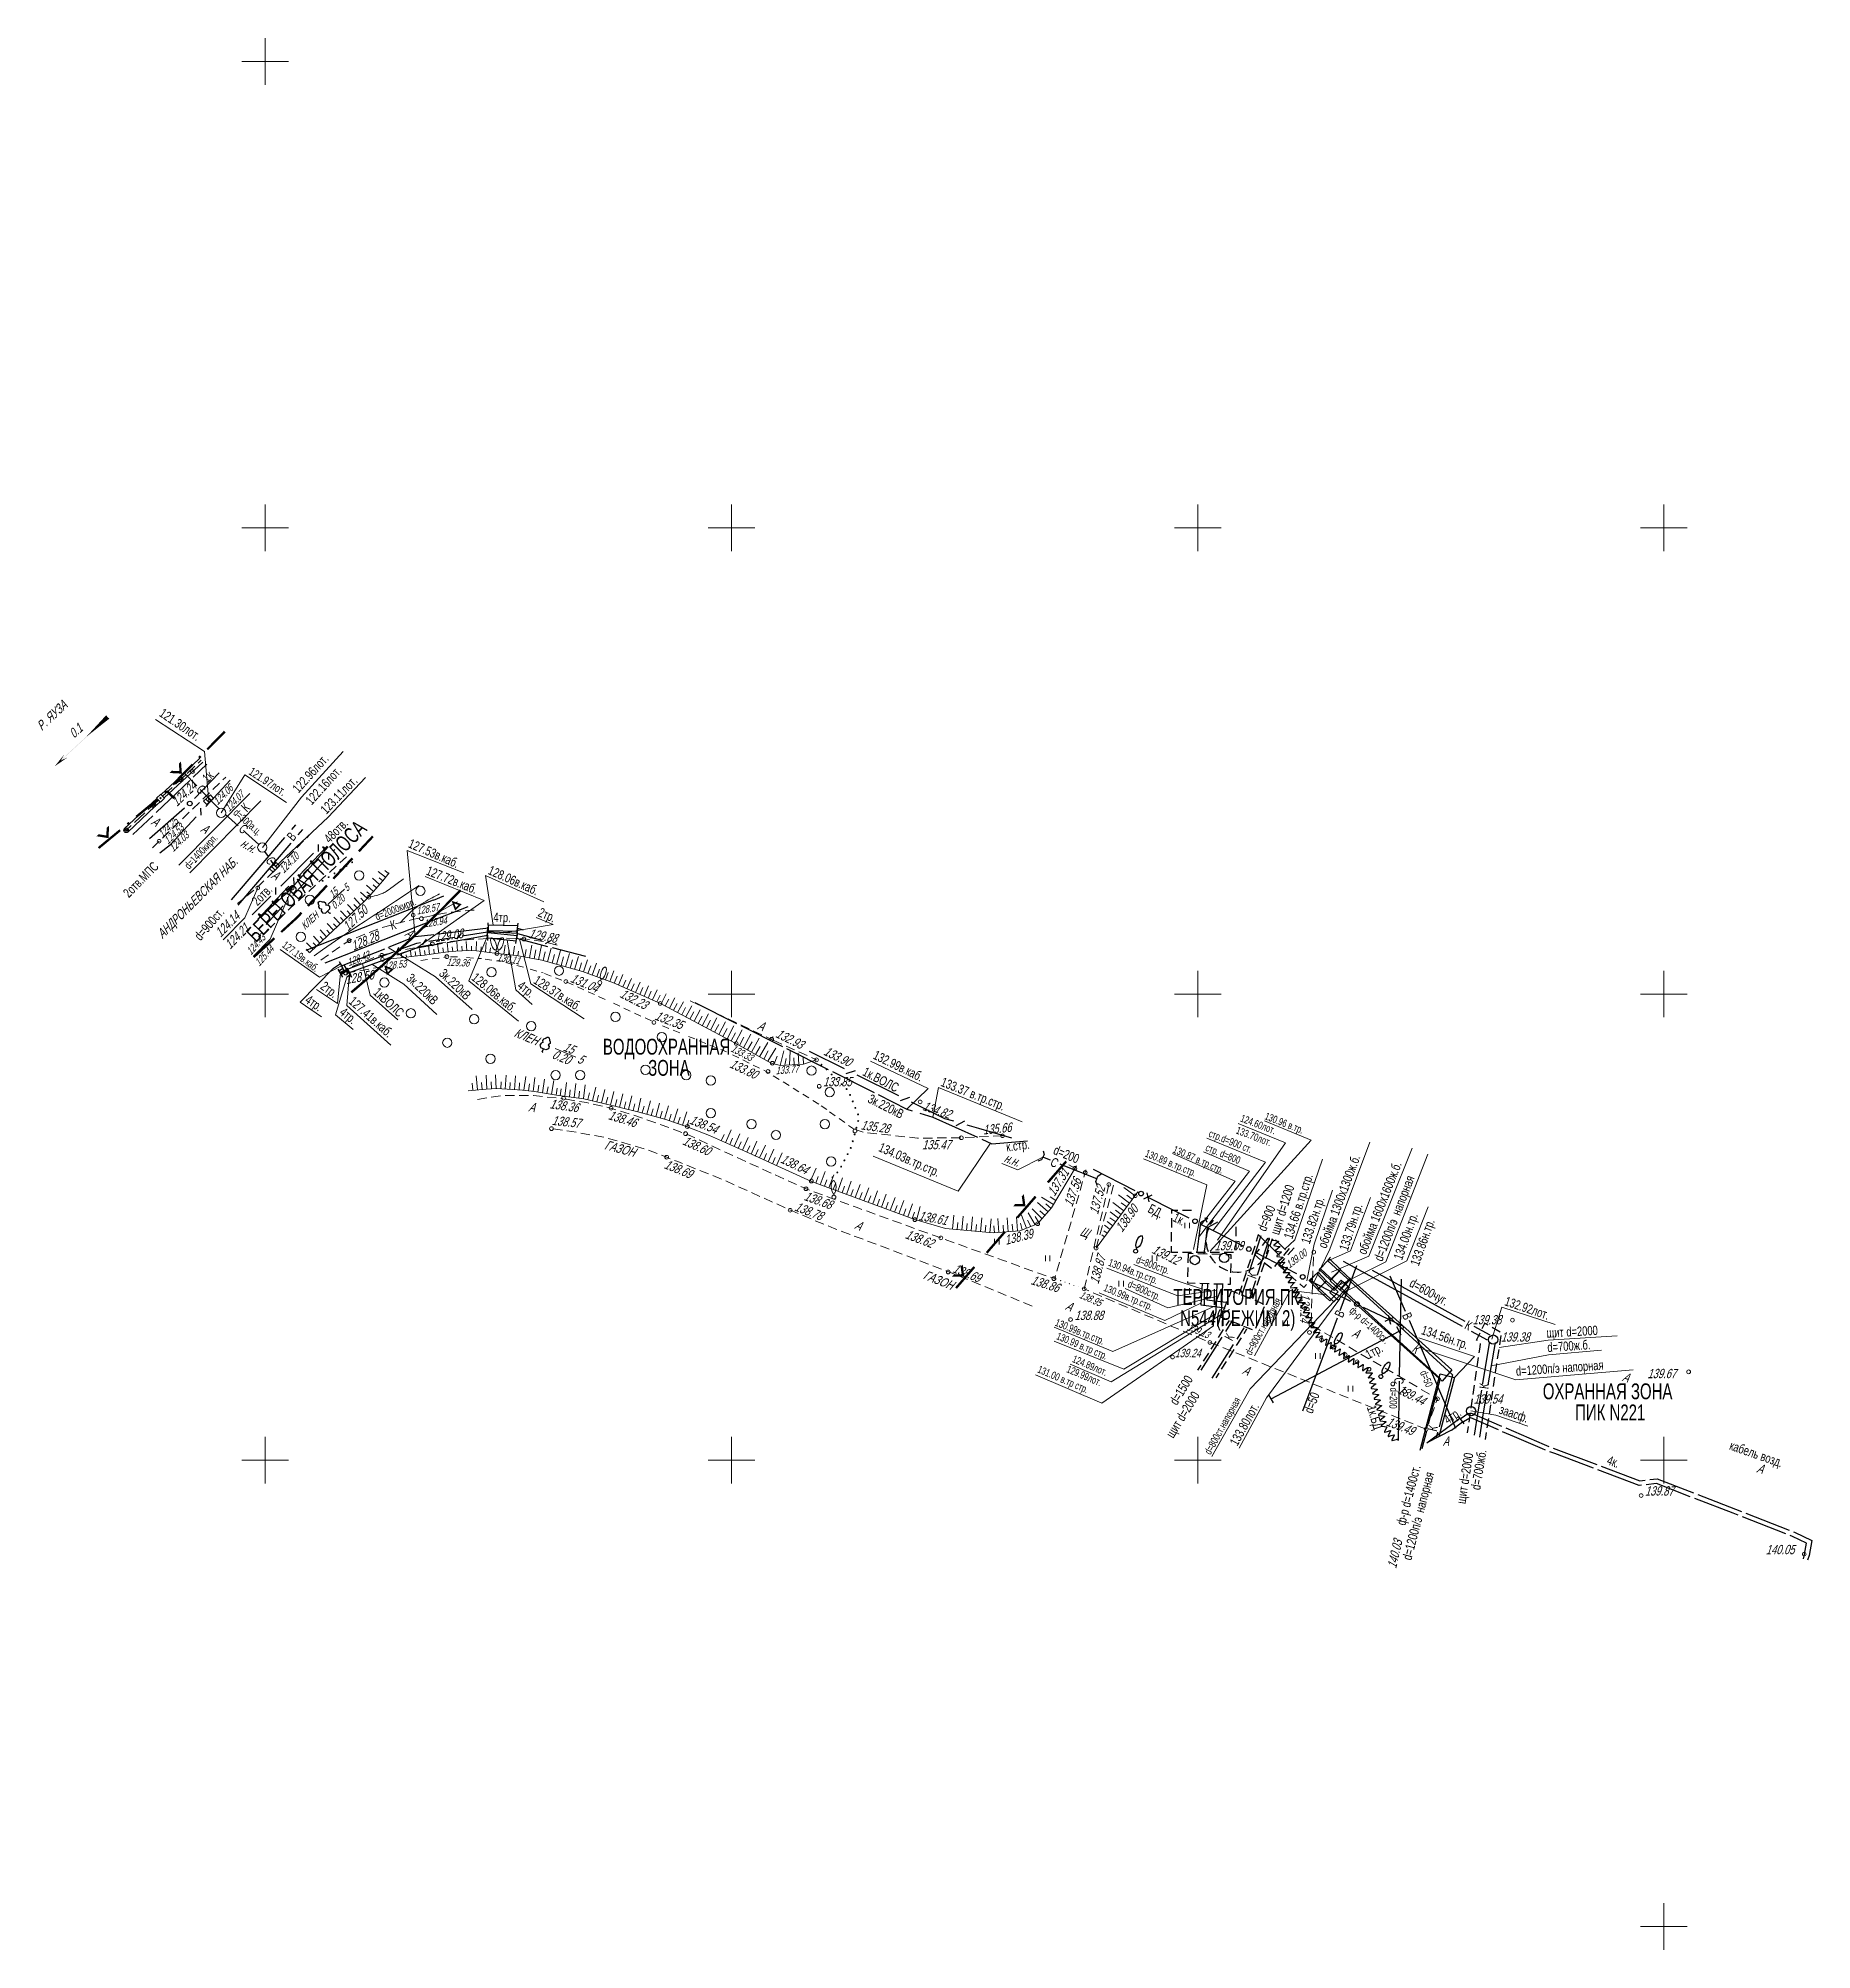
# Model space of a CAD drawing. Extents: x 10098 to 11902, y 8648 to 10202.
# Drawn here: x 10775.6 to 10965.9, y 9147.5 to 9352.5 of the extents above; entities that cross this region are included whole.
import ezdxf
from ezdxf.enums import TextEntityAlignment as Align

# ---------------------------------------------------------------- set-up
doc = ezdxf.new("R2010")
doc.units = 0
doc.linetypes.add('пунктир2_1', pattern=[3, 2, -1])
for name, color, linetype in [('1_Водопровод', 7, 'Continuous'), ('21_Колодцы', 7, 'Continuous'), ('22_Столбы', 7, 'Continuous'), ('23_Ограждения', 7, 'Continuous'), ('24_Растительность', 7, 'Continuous'), ('25_Откосы', 7, 'Continuous'), ('26_Горизонтали', 7, 'Continuous'), ('38_Высотные_отметки', 7, 'Continuous'), ('50_Красные_линии', 7, 'Continuous'), ('51_Сетка_координат', 7, 'Continuous'), ('52_Топонимика', 7, 'Continuous')]:
    doc.layers.add(name, color=color, linetype=linetype)
for name, color, linetype, lineweight in [('2_Водосток', 30, 'Continuous', 30), ('4_Канализация', 16, 'Continuous', 30), ('7_Электрокабели', 1, 'Continuous', 30), ('8_Связь', 3, 'Continuous', 30)]:
    doc.layers.add(name, color=color, linetype=linetype, lineweight=lineweight)
doc.styles.add('mggt', font='russian_1251.shx', dxfattribs={"width": 0.75, "oblique": 18, "height": 1})
doc.styles.get("Standard").update_dxf_attribs({"font": 'russian_1251.shx', "width": 0.8})
doc.styles.add('Style-RUSSIAN_1251', font='RUSSIAN_1251.shx')
doc.styles.add('Style-RUSSIAN_1251 I 0.00000', font='RUSSIAN_1251.shx')
doc.linetypes.add('водопровод_М', pattern='A,50,-0.5,["В",Standard,S=2,R=0,X=0.5,Y=-1],-2.5', length=53)
doc.linetypes.add('кабель_связи_М', pattern='A,10,-1.5,[130,ltypeshp.shx,S=0.75,R=-45,X=0,Y=0],-1.5', length=13)
doc.linetypes.add('канализация_М', pattern='A,50,-0.5,["К",Standard,S=2,R=0,X=0.5,Y=-1],-2.5', length=53)

msp = doc.modelspace()

# ---------------------------------------------------------------- texts
at = {"layer": '1_Водопровод', "color": 8, "linetype": 'Continuous', "lineweight": 15, "style": 'mggt', "width": 0.75}
for s, height, rotation, p in [('В', 1, 49.2748, (10802.98, 9266.31)), ('В', 1, 65.1673, (10915.53, 9215.2)), ('В', 1, 293.4524, (10921.89, 9215.56)), ('d=50', 0.8, 293.0105, (10923.81, 9209.42)), ('d=50', 1, 69.5451, (10912.3, 9204.93))]:
    msp.add_text(s, height=height, rotation=rotation, dxfattribs=at).set_placement(p)
at = {"layer": '1_Водопровод', "color": 8, "linetype": 'Continuous', "lineweight": 15, "ltscale": 0.5, "style": 'mggt', "width": 0.75}
msp.add_text('d=900ст.', height=1, rotation=49.2594, dxfattribs=at).set_placement((10793.05, 9255.65))
at = {"layer": '24_Растительность', "color": 8, "linetype": 'Continuous', "lineweight": 15, "style": 'mggt', "oblique": 18, "width": 0.75}
for s, height, rotation, p in [('5', 0.8, 42.7651, (10808.79, 9260.95)), ('15', 0.8, 42.7651, (10807.25, 9260.25)), ('0.20', 0.8, 42.7651, (10807.48, 9259.04)), ('КЛЕН', 0.8, 42.7651, (10804.25, 9256.85)), ('КЛЕН', 1, 337.4619, (10826.6, 9245.48)), ('0.20', 1, 337.4619, (10830.67, 9243.14)), ('15', 1, 337.4619, (10831.87, 9243.95)), ('5', 1, 337.4619, (10833.39, 9242.66))]:
    msp.add_text(s, height=height, rotation=rotation, dxfattribs=at).set_placement(p)
at = {"layer": '2_Водосток', "color": 8, "linetype": 'Continuous', "lineweight": 15, "style": 'mggt', "width": 0.75}
for s, height, rotation, p in [('121.30лот.', 1, 325.7945, (10788.54, 9279.87)), ('121.97лот.', 0.9, 326.9084, (10798.14, 9273.62)), ('122.96лот.', 1, 47.9692, (10803.56, 9271.48)), ('122.16лот.', 1, 47.9692, (10804.97, 9270.2)), ('123.11лот.', 1, 46.0081, (10806.54, 9269.21)), ('d=300а.ц.', 0.8, 318.2847, (10796.5, 9269.33)), ('d=200', 1, 337.5001, (10884.43, 9232.88)), ('С                   ', 1, 332.5167, (10884.09, 9231.65)), ('С', 1, 268.8226, (10921.09, 9208.89)), ('d=200', 0.8, 267.3098, (10920.65, 9207.8))]:
    msp.add_text(s, height=height, rotation=rotation, dxfattribs=at).set_placement(p)
at = {"layer": '2_Водосток', "color": 8, "linetype": 'Continuous', "lineweight": 15, "ltscale": 0.5, "style": 'mggt', "width": 0.75}
for rotation, p in [(315.3202, (10792.51, 9271.83)), (316.5924, (10797.06, 9267.59)), (296.8996, (10800, 9264.39))]:
    msp.add_text('С', height=1, rotation=rotation, dxfattribs=at).set_placement(p)
at = {"layer": '38_Высотные_отметки', "color": 8, "linetype": 'Continuous', "lineweight": 15, "style": 'mggt', "oblique": 18, "width": 0.75}
for s, height, rotation, p in [('124.24', 1, 43.5526, (10790.51, 9270.04)), ('124.06', 0.8, 44.9637, (10794.88, 9270.21, 124.06)), ('124.07', 0.8, 46.9641, (10796.14, 9269.5, 124.07)), ('124.25', 0.8, 44.07, (10788.97, 9266.72)), ('н.н.', 1, 329.2174, (10797.24, 9265.91)), ('124.10', 0.8, 45.6318, (10801.98, 9262.9, 124.1)), ('124.14', 1, 45.5411, (10795.21, 9256.01, 124.14)), ('127.50', 1, 43.8911, (10808.88, 9256.69, 127.5)), ('128.57', 0.8, 10.2343, (10816.27, 9258.51, 128.57)), ('124.21', 1, 45.5411, (10796.24, 9254.74, 124.21)), ('124.43', 0.8, 48.6043, (10798.47, 9254.12, 124.43)), ('128.28', 1, 22.7364, (10809.46, 9254.64, 128.28)), ('125.44', 0.8, 48.6043, (10799.37, 9252.92, 125.44)), ('128.53', 0.8, 6.6545, (10812.71, 9252.58, 128.41)), ('138.57', 1, 353.7338, (10830.7, 9235.97)), ('140.03', 1, 77.2195, (10921.28, 9188.33))]:
    msp.add_text(s, height=height, rotation=rotation, dxfattribs=at).set_placement(p)
for s, p in [('124.53', (10789.02, 9266.59)), ('124.03', (10789.57, 9265.76))]:
    msp.add_text(s, height=0.8, rotation=44, dxfattribs=at).set_placement(p, align=Align.TOP_LEFT)
at = {"layer": '38_Высотные_отметки', "color": 8, "lineweight": 15, "style": 'mggt', "oblique": 18, "width": 0.75}
for s, height, rotation, p in [('128.94    ', 0.8, 8.8611, (10817.07, 9257.14, 128.94)), ('129.08    ', 1, 8.4698, (10818.23, 9255.57, 129.08)), ('129.88    ', 1, 349.2883, (10828.18, 9256.03, 129.88)), ('128.43    ', 0.8, 21.5911, (10808.97, 9252.98, 128.43)), ('129.36    ', 0.8, 357.4262, (10819.41, 9253.04, 129.36)), ('130.11    ', 0.8, 350.4992, (10824.81, 9253.57)), ('128.50    ', 1, 9.8951, (10808.67, 9251.06, 128.5)), ('131.04    ', 1, 336.754, (10832.63, 9251.33, 131.04)), ('132.23    ', 1, 332.8996, (10837.93, 9249.71, 132.23)), ('132.35    ', 1, 338.629, (10841.69, 9247.29, 132.35)), ('132.93    ', 1, 333.9416, (10854.65, 9245.41, 132.93)), ('133.33    ', 0.8, 332.5124, (10849.84, 9243.89, 133.33)), ('133.90', 1, 333.9585, (10859.79, 9243.52)), ('133.80    ', 1, 334.5186, (10849.71, 9242.17, 133.8)), ('133.77    ', 0.8, 4.6252, (10854.76, 9241.38, 133.77)), ('138.36    ', 1, 351.6234, (10830.46, 9237.75, 138.36)), ('138.46    ', 1, 342.8138, (10836.71, 9236.59, 138.46)), ('134.82    ', 1, 341.3106, (10870.41, 9237.58)), ('138.54    ', 1, 338.379, (10845.41, 9236.12, 138.54)), ('135.28    ', 1, 351.9381, (10863.82, 9235.49, 135.28)), ('135.66    ', 1, 5.5349, (10877, 9234.93)), ('138.60    ', 1, 335.3222, (10844.66, 9233.91, 138.6)), ('138.69    ', 1, 337.5387, (10842.69, 9231.35, 138.69)), ('138.64    ', 1, 334.3378, (10855.16, 9231.96, 138.64)), ('н.н.', 1, 339.1936, (10879.14, 9232.04)), ('137.31    ', 1, 58.218, (10884.64, 9228.23)), ('137.56    ', 1, 70.8692, (10886.55, 9227.1)), ('137.52    ', 1, 74.8129, (10889.3, 9226.3)), ('138.78    ', 1, 338.5074, (10856.69, 9226.81, 138.78)), ('138.68    ', 1, 340.2414, (10857.69, 9227.93, 138.68)), ('138.90    ', 1, 54.0503, (10891.89, 9224.38)), ('138.61    ', 1, 349.7759, (10870.01, 9225.76)), ('138.62    ', 1, 339.3352, (10868.55, 9223.83, 138.62)), ('138.39    ', 1, 14.3765, (10879.43, 9223.09)), ('138.87    ', 1, 74.6854, (10889.35, 9218.83)), ('139.12    ', 1, 333.6398, (10894.99, 9222.27)), ('139.00    ', 0.8, 36.6364, (10909.83, 9220.55)), ('138.69    ', 1, 337.8939, (10873.64, 9220.19, 138.69)), ('138.86    ', 1, 342.6523, (10882.03, 9218.9, 138.86)), ('138.95    ', 0.8, 336.2948, (10887.22, 9217.45, 138.95)), ('139.14    ', 1, 268.6988, (10911.04, 9217.89)), ('139.13    ', 0.8, 336.6939, (10898.8, 9214, 139.13)), ('139.44    ', 1, 333.0023, (10921.35, 9207.25)), ('139.49    ', 1, 338.6901, (10920.14, 9203.75))]:
    msp.add_text(s, height=height, rotation=rotation, dxfattribs=at).set_placement(p)
for s, height, p in [('133.85    ', 1, (10859.81, 9240.1)), ('135.47    ', 1, (10870.43, 9233.34)), ('139.09    ', 1, (10901.81, 9222.51)), ('139.38    ', 1, (10929.48, 9214.57)), ('139.38    ', 1, (10932.51, 9212.72)), ('139.24    ', 0.9, (10897.55, 9211.05, 139.24)), ('139.67    ', 1, (10948.23, 9208.8)), ('139.54    ', 1, (10929.59, 9206.07)), ('139.87    ', 1, (10947.96, 9196.21)), ('140.05', 1, (10960.92, 9189.92))]:
    msp.add_text(s, height=height, dxfattribs=at).set_placement(p)
at = {"layer": '38_Высотные_отметки', "color": 8, "linetype": 'Continuous', "lineweight": 15, "style": 'mggt', "oblique": 18, "width": 0.75}
msp.add_text('138.88', height=1, dxfattribs=at).set_placement((10886.79, 9215.04))
at = {"layer": '4_Канализация', "color": 8, "linetype": 'Continuous', "lineweight": 15, "style": 'mggt', "width": 0.75}
for s, height, rotation, p in [('К', 1, 45.3422, (10798.02, 9269.45)), ('d=2000кирп.', 0.8, 21.7922, (10811.98, 9257.88)), ('К', 1, 14.3394, (10813.55, 9256.85)), ('стр.d=900 ст.', 0.8, 338.307, (10901.09, 9234.73)), ('133.70лот.', 0.8, 338.9225, (10904.03, 9235.07)), ('124.60лот.', 0.8, 338.9225, (10904.5, 9236.36)), ('130.96 в.тр.', 0.8, 338.4826, (10907.11, 9236.59)), ('130.89 в.тр.стр.', 0.8, 337.6095, (10894.28, 9232.6)), ('130.87 в.тр.стр.', 0.8, 336.3054, (10897.26, 9233.03)), ('стр. d=800', 0.8, 337.8162, (10900.76, 9233.22)), ('обойма 1300x1300ж.б.', 1, 69.5646, (10913.78, 9222.64)), ('обойма 1600x1600ж.б.', 1, 68.403, (10918.02, 9221.97)), ('щит d=1200', 1, 72.2796, (10908.71, 9224.1)), ('134.66 в.тр.стр.', 1, 71.9618, (10910.14, 9223.64)), ('d=1200п/э  напорная', 1, 68.8743, (10919.79, 9221.25)), ('d=900', 1, 67.5575, (10907.29, 9224.46)), ('133.82н.тр.', 1, 71.7612, (10912, 9223.12)), ('133.79н.тр.', 1, 71.9618, (10916.09, 9222.39)), ('134.00н.тр.', 1, 70.3802, (10921.91, 9221.4)), ('133.86н.тр.', 1, 70.3802, (10923.7, 9220.76)), ('130.94в.тр.стр.', 0.8, 338.6914, (10890.34, 9220.89)), ('d=800стр.', 0.8, 340.2051, (10893.33, 9221.18)), ('130.99в.тр.стр.', 0.8, 337.3273, (10889.83, 9218.2)), ('d=800стр.', 0.8, 336.1935, (10892.41, 9218.61)), ('К', 1, 69.3527, (10906.23, 9219.38)), ('d=600чуг.', 1, 331.2696, (10922.61, 9218.69)), ('d=900ст.напорная', 0.8, 61.1066, (10905.73, 9211.19)), ('132.92лот.', 1, 341.1672, (10932.83, 9216.64)), ('130.99в.тр.стр.', 0.8, 338.0151, (10884.63, 9214.46)), ('ф-р d=1400ст.', 0.8, 318.0527, (10916.19, 9215.95)), ('К', 1, 330.7578, (10928.53, 9214.17)), ('130.99 в.тр стр.', 0.8, 337.1891, (10884.77, 9213.01)), ('К', 1, 61.3146, (10903.69, 9212.71)), ('134.56н.тр.', 1, 341.1672, (10923.9, 9213.55)), ('щит d=2000', 1, 3.1946, (10937.44, 9213.14)), ('d=700ж.б.', 1, 3.8181, (10937.53, 9211.6)), ('124.89лот.', 0.8, 336.9099, (10886.47, 9210.56)), ('К', 1, 317.5269, (10922.92, 9211.75)), ('131.00 в.тр стр.', 0.8, 336.683, (10882.74, 9209.45)), ('129.99лот.', 0.8, 336.9099, (10885.86, 9209.47)), ('d=1500', 1, 58.2231, (10897.76, 9205.82)), ('d=1200п/э напорная', 1, 4.1102, (10934.16, 9209.05)), ('щит d=2000', 1, 58.2231, (10897.37, 9202.29)), ('d=800ст.напорная', 0.8, 61.1066, (10901.36, 9200.53)), ('К', 1, 82.2201, (10931.17, 9207.59)), ('133.80лот.', 1, 61.1066, (10904.25, 9201.46)), ('заасф.', 1, 341.1672, (10932.25, 9205.03)), ('К', 1, 76.1548, (10925.62, 9203.02)), ('щит d=2000', 1, 81.066, (10928.71, 9195.27)), ('d=700жб.', 1, 80.8735, (10930.29, 9196.76)), ('ф-р d=1400ст.', 1, 75.2557, (10922.25, 9192.94)), ('d=1200п/э  напорная', 1, 75.2557, (10922.9, 9189.21))]:
    msp.add_text(s, height=height, rotation=rotation, dxfattribs=at).set_placement(p)
at = {"layer": '4_Канализация', "color": 8, "linetype": 'Continuous', "lineweight": 15, "ltscale": 0.5, "style": 'mggt', "width": 0.75}
msp.add_text('d=1400кирп.', height=0.8, rotation=46.9761, dxfattribs=at).set_placement((10791.83, 9263.32))
at = {"layer": '50_Красные_линии', "color": 8, "linetype": 'Continuous', "lineweight": 53, "style": 'Style-RUSSIAN_1251', "width": 0.705883}
msp.add_text('БЕРЕГОВАЯ ПОЛОСА', height=1.7, rotation=45.3973, dxfattribs=at).set_placement((10803.79, 9262.71), align=Align.TOP_CENTER)
at = {"layer": '50_Красные_линии', "color": 8, "linetype": 'Continuous', "lineweight": 53}
for s, style, width, p in [('ВОДООХРАННАЯ ', 'Style-RUSSIAN_1251 I 0.00000', 0.705882, (10843.26, 9244.35)), ('ЗОНА', 'Style-RUSSIAN_1251 I 0.00000', 0.705882, (10843.29, 9242.08)), ('ТЕРРИТОРИЯ ПК', 'Style-RUSSIAN_1251', 0.705883, (10904.14, 9217.51)), (' N544(РЕЖИМ 2)', 'Style-RUSSIAN_1251', 0.705883, (10904.07, 9215.24))]:
    msp.add_text(s, height=1.7, dxfattribs=dict(at, style=style, width=width)).set_placement(p, align=Align.MIDDLE_CENTER)
at = {"layer": '50_Красные_линии', "color": 8, "linetype": 'Continuous', "lineweight": 53, "style": 'Style-RUSSIAN_1251', "width": 0.705883}
for s, p in [('ОХРАННАЯ ЗОНА ', (10944.18, 9206.54)), ('ПИК N221', (10944.24, 9204.28))]:
    msp.add_text(s, height=1.7, dxfattribs=at).set_placement(p, align=Align.CENTER)
at = {"layer": '52_Топонимика', "color": 8, "linetype": 'Continuous', "lineweight": 15, "style": 'mggt', "oblique": 18, "width": 0.75}
for s, rotation, p in [('Р. ЯУЗА', 43, (10776.03, 9278.18)), ('0.1', 42.7913, (10779.5, 9277.37)), ('А', 330.3166, (10787.67, 9268.24)), ('А', 330.3166, (10792.97, 9267.47)), ('А', 330.3166, (10800.54, 9262.49)), ('А', 328.1366, (10814.88, 9256.29)), ('А', 339.7144, (10852.7, 9246.24)), ('А', 349.8081, (10828.19, 9237.44)), ('ГАЗОН', 344.8333, (10836.31, 9233.38)), ('А', 336.1096, (10863.13, 9224.87)), ('Щ', 340.4469, (10887.28, 9224.14)), ('ГАЗОН', 338.0989, (10870.47, 9219.49)), ('А', 337.9243, (10885.72, 9216.18)), ('А', 335.8282, (10916.47, 9213.31)), ('А', 337.9687, (10904.72, 9209.3)), ('А', 341.4102, (10945.46, 9208.54)), ('А', 343.8487, (10959.89, 9198.73))]:
    msp.add_text(s, height=1, rotation=rotation, dxfattribs=at).set_placement(p)
at = {"layer": '52_Топонимика', "color": 8, "linetype": 'Continuous', "lineweight": 30, "style": 'mggt', "oblique": 18, "width": 0.75}
msp.add_text('АНДРОНЬЕВСКАЯ НАБ.', height=1, rotation=45.1369, dxfattribs=at).set_placement((10788.98, 9255.88))
at = {"layer": '52_Топонимика', "color": 8, "linetype": 'Continuous', "lineweight": 15, "style": 'mggt', "oblique": 18, "width": 0.75}
msp.add_text('А', height=1, dxfattribs=at).set_placement((10926.28, 9201.55))
at = {"layer": '7_Электрокабели', "color": 8, "linetype": 'Continuous', "lineweight": 15, "ltscale": 0.5, "style": 'mggt', "width": 0.75}
msp.add_text('1к', height=1, rotation=45.1746, dxfattribs=at).set_placement((10793.83, 9272.6))
at = {"layer": '7_Электрокабели', "color": 8, "linetype": 'Continuous', "lineweight": 15, "style": 'mggt', "width": 0.75}
for s, height, rotation, p in [('127.53в.каб.', 1, 336.5425, (10815.25, 9265.76)), ('127.72в.каб.', 1, 338.1919, (10817.17, 9262.83)), ('128.06в.каб.', 1, 335.8336, (10823.8, 9262.9)), ('4тр.', 1, 359.095, (10824.46, 9257.73)), ('127.19в.каб.', 0.8, 322.5955, (10801.73, 9255.1)), ('3к.220кВ', 1, 316.1596, (10815.04, 9251.57)), ('3к.220кВ', 1, 316.1596, (10818.55, 9252.09)), ('128.06в.каб.', 1, 320.4224, (10822.04, 9251.59)), ('128.37в.каб.', 1, 327.1937, (10828.68, 9251.21)), ('4тр.', 1, 325.8213, (10804.17, 9249.13)), ('127.41в.каб.', 1, 318.3377, (10808.87, 9249.07)), ('4тр.', 1, 321.603, (10826.95, 9250.7)), ('4тр.', 1, 320.8041, (10807.87, 9247.87)), ('132.99в.каб.', 1, 333.8829, (10865.1, 9243.1)), ('133.37 в.тр.стр.', 1, 338.1494, (10872.36, 9240.17)), ('3к.220кВ', 1, 333.305, (10864.53, 9238.42)), ('134.03в.тр.стр.', 1, 336.1775, (10865.69, 9233.18)), ('к.стр.', 1, 6.9091, (10879.52, 9233.1)), ('БД.', 1, 332.6213, (10894.56, 9226.65)), ('1к.', 1, 333.3245, (10897.24, 9225.69)), ('1тр.', 1, 28.3703, (10918.33, 9210.82)), ('1к.БД', 1, 287.3125, (10918.12, 9205.69)), ('4тр.', 1, 34.0224, (10926.82, 9203.82)), ('4к.', 1, 339.3334, (10943.8, 9199.6)), ('кабель возд.', 1, 340.7455, (10956.94, 9201.17))]:
    msp.add_text(s, height=height, rotation=rotation, dxfattribs=at).set_placement(p)
at = {"layer": '8_Связь', "color": 8, "linetype": 'Continuous', "lineweight": 15, "ltscale": 0.5, "style": 'mggt', "width": 0.75}
for s, p in [('48отв.', (10806.19, 9266.82)), ('2отв.МПС', (10784.65, 9260.97)), ('2отв.', (10798.45, 9260.1))]:
    msp.add_text(s, height=1, rotation=45.1807, dxfattribs=at).set_placement(p, align=Align.TOP_LEFT)
at = {"layer": '8_Связь', "color": 8, "linetype": 'Continuous', "lineweight": 15, "style": 'mggt', "width": 0.75}
for s, rotation, p in [('2тр.', 336.4377, (10829.17, 9258.38)), ('2тр.', 323.5048, (10805.82, 9250.62)), ('1кВОЛС', 317.0219, (10811.5, 9250.05))]:
    msp.add_text(s, height=1, rotation=rotation, dxfattribs=at).set_placement(p)
msp.add_text('1к.ВОЛС', height=1, rotation=332.4939, dxfattribs=at).set_placement((10864.2, 9241.77), align=Align.MIDDLE_LEFT)

# ---------------------------------------------------------------- hatches: boundary and pattern name
at = {"layer": '22_Столбы', "linetype": 'Continuous', "lineweight": 9}
h = msp.add_hatch(color=8, dxfattribs=at)
edge = h.paths.add_edge_path()
edge.add_arc((10788.77, 9271), 0.0625, 0, 360)
at = {"layer": '50_Красные_линии', "linetype": 'Continuous', "lineweight": 25}
for points in [[(10795.56, 9278.23), (10793.69, 9276.31), (10793.86, 9276.14), (10795.74, 9278.05)], [(10790.79, 9273.9), (10789.97, 9273.94), (10789.74, 9273.7), (10791.06, 9273.63), (10790.96, 9274.95), (10790.73, 9274.72)], [(10792.11, 9274.7), (10790.01, 9272.56), (10790.19, 9272.38), (10792.29, 9274.53)], [(10792.99, 9275.6), (10792.81, 9275.42), (10792.99, 9275.24), (10793.16, 9275.42)], [(10788.4, 9271.01), (10786.09, 9269.1), (10786.25, 9268.91), (10788.56, 9270.82)], [(10789.31, 9271.84), (10789.14, 9271.66), (10789.32, 9271.49), (10789.49, 9271.67)], [(10790.14, 9270.9), (10790.31, 9271.08), (10789.51, 9271.86), (10789.33, 9271.68)], [(10785.32, 9268.46), (10785.13, 9268.3), (10785.29, 9268.11), (10785.48, 9268.27)], [(10782.96, 9267), (10782.14, 9267.13), (10781.89, 9266.92), (10783.2, 9266.71), (10783.24, 9268.04), (10782.98, 9267.82)], [(10784.36, 9267.66), (10782.04, 9265.75), (10782.2, 9265.56), (10784.51, 9267.47)], [(10810.12, 9265.21), (10811.63, 9266.82), (10811.45, 9266.99), (10809.94, 9265.38)], [(10807.39, 9262.28), (10809.44, 9264.47), (10809.26, 9264.65), (10807.21, 9262.45)], [(10804.66, 9259.36), (10806.71, 9261.55), (10806.52, 9261.72), (10804.48, 9259.53)], [(10820.25, 9260.25), (10820.34, 9260.34), (10820.16, 9260.52), (10820.07, 9260.43), (10819.46, 9259.81), (10819.64, 9259.63)], [(10820.34, 9260.34), (10821.04, 9261.06), (10820.86, 9261.23), (10820.16, 9260.52)], [(10803.47, 9258.09), (10803.98, 9258.63), (10803.79, 9258.8), (10803.3, 9258.27), (10801.63, 9256.74), (10801.79, 9256.56)], [(10817.86, 9257.86), (10818.22, 9258.22), (10818.05, 9258.4), (10817.68, 9258.03), (10817.33, 9257.7), (10817.51, 9257.52)], [(10818.66, 9258.65), (10818.93, 9258.92), (10818.76, 9259.1), (10818.48, 9258.83), (10818.05, 9258.4), (10818.22, 9258.22)], [(10819.46, 9259.45), (10819.64, 9259.63), (10819.46, 9259.81), (10819.28, 9259.62), (10818.76, 9259.1), (10818.93, 9258.92)], [(10798.84, 9253.86), (10801.06, 9255.88), (10800.89, 9256.07), (10798.67, 9254.05)], [(10815.41, 9255.51), (10816.06, 9256.13), (10815.89, 9256.31), (10815.24, 9255.69), (10815.17, 9255.63), (10815.34, 9255.44)], [(10816.23, 9256.29), (10816.79, 9256.82), (10816.61, 9257), (10816.06, 9256.47), (10815.89, 9256.31), (10816.06, 9256.13)], [(10817.05, 9257.07), (10817.51, 9257.52), (10817.33, 9257.7), (10816.87, 9257.25), (10816.61, 9257), (10816.79, 9256.82)], [(10813.75, 9253.98), (10813.87, 9254.09), (10813.7, 9254.27), (10813.58, 9254.16), (10812.96, 9253.6), (10813.12, 9253.41)], [(10814.58, 9254.74), (10814.6, 9254.76), (10814.43, 9254.95), (10814.41, 9254.93), (10813.7, 9254.27), (10813.87, 9254.09)], [(10814.6, 9254.76), (10815.34, 9255.44), (10815.17, 9255.63), (10814.43, 9254.95)], [(10811.22, 9251.72), (10811.63, 9252.08), (10811.46, 9252.27), (10811.05, 9251.91), (10810.71, 9251.61), (10810.88, 9251.43)], [(10812.07, 9252.47), (10812.38, 9252.75), (10812.21, 9252.93), (10811.9, 9252.66), (10811.46, 9252.27), (10811.63, 9252.08)], [(10812.91, 9253.22), (10813.12, 9253.41), (10812.96, 9253.6), (10812.74, 9253.41), (10812.21, 9252.93), (10812.38, 9252.75)], [(10809.3, 9250.07), (10809.36, 9250.12), (10809.19, 9250.31), (10809.14, 9250.26)], [(10809.51, 9250.25), (10810.12, 9250.77), (10809.95, 9250.96), (10809.34, 9250.44), (10809.19, 9250.31), (10809.36, 9250.12)], [(10810.36, 9250.98), (10810.88, 9251.43), (10810.71, 9251.61), (10810.2, 9251.17), (10809.95, 9250.96), (10810.12, 9250.77)], [(10885.8, 9232.13), (10883.83, 9229.87), (10884.02, 9229.7), (10885.99, 9231.97)], [(10881.25, 9227.48), (10880.42, 9227.47), (10880.2, 9227.22), (10881.53, 9227.23), (10881.35, 9228.54), (10881.13, 9228.29)], [(10882.52, 9228.36), (10880.55, 9226.09), (10880.74, 9225.93), (10882.71, 9228.19)], [(10879.24, 9224.59), (10877.27, 9222.32), (10877.46, 9222.16), (10879.42, 9224.42)], [(10874.68, 9219.93), (10873.86, 9219.93), (10873.64, 9219.68), (10874.97, 9219.68), (10874.79, 9221), (10874.57, 9220.75)], [(10875.95, 9220.81), (10873.99, 9218.55), (10874.17, 9218.38), (10876.14, 9220.65)]]:
    msp.add_hatch(color=8, dxfattribs=at).paths.add_polyline_path(points)
h = msp.add_hatch(color=8, dxfattribs=at)
h.paths.add_polyline_path([(10820.35, 9258.93), (10819.99, 9259.99), (10821.06, 9259.64)])
h.paths.add_polyline_path([(10820.43, 9259.26), (10820.28, 9259.7), (10820.72, 9259.56)], flags=16)
h = msp.add_hatch(color=8, dxfattribs=at)
h.paths.add_polyline_path([(10813.04, 9252), (10812.75, 9253.08), (10813.79, 9252.67)])
h.paths.add_polyline_path([(10813.14, 9252.33), (10813.02, 9252.78), (10813.45, 9252.61)], flags=16)
at = {"layer": '52_Топонимика', "linetype": 'Continuous', "lineweight": 9}
for points in [[(10777.91, 9274.86), (10781.68, 9278.35), (10781.97, 9278.68), (10777.88, 9274.89)], [(10780.75, 9277.53), (10783.28, 9279.54), (10783.08, 9279.69), (10782.94, 9279.9)], [(10777.42, 9274.42), (10778.78, 9275.36), (10778.07, 9275.04), (10778.46, 9275.72)]]:
    msp.add_hatch(color=8, dxfattribs=at).paths.add_polyline_path(points)

# ---------------------------------------------------------------- linework, layer by layer
at = {"layer": '1_Водопровод', "color": 8, "linetype": 'Continuous', "lineweight": 30}
for points in [[(10802.85, 9267.64), (10803.28, 9268.14)], [(10796.39, 9260.1), (10802.11, 9266.77)], [(10797.08, 9259.51), (10802.79, 9266.19)], [(10803.54, 9267.06), (10804.03, 9267.63)], [(10915.28, 9216.06), (10917.08, 9220.9)], [(10914.38, 9213.62), (10914.98, 9215.26)], [(10911.28, 9205.28), (10914.38, 9213.62)]]:
    msp.add_lwpolyline(points, dxfattribs=at)
at = {"layer": '1_Водопровод', "color": 8, "linetype": 'водопровод_М', "lineweight": 30, "ltscale": 0.5, "flags": 128}
for points in [[(10920.62, 9219.79), (10922.25, 9215.99)], [(10922.67, 9215.01), (10927.63, 9203.44)]]:
    msp.add_lwpolyline(points, dxfattribs=at)
at = {"layer": '21_Колодцы', "color": 8, "linetype": 'Continuous', "lineweight": 15}
for p, q in [((10794.13, 9271.35, 123.89), (10793.39, 9270.69, 123.89)), ((10793.39, 9270.69, 123.89), (10793.73, 9270.31, 123.89)), ((10793.64, 9270.9, 123.89), (10793.97, 9270.53, 123.89)), ((10794.46, 9270.97, 123.89), (10793.73, 9270.31, 123.89)), ((10793.88, 9271.12, 123.89), (10794.22, 9270.75, 123.89)), ((10794.13, 9271.35, 123.89), (10794.46, 9270.97, 123.89)), ((10801.16, 9264.12, 124.1), (10800.46, 9263.41, 124.1)), ((10801.16, 9264.12, 124.1), (10801.52, 9263.76, 124.1)), ((10800.46, 9263.41, 124.1), (10800.83, 9263.06, 124.1)), ((10800.7, 9263.64, 124.1), (10801.06, 9263.29, 124.1)), ((10801.52, 9263.76, 124.1), (10800.83, 9263.06, 124.1)), ((10800.93, 9263.88, 124.1), (10801.29, 9263.53, 124.1))]:
    msp.add_line(p, q, dxfattribs=at)
at = {"layer": '21_Колодцы', "color": 8, "lineweight": 9}
for centre in [(10795.27, 9269.42, 124.15), (10799.68, 9265.72)]:
    msp.add_circle(centre, 0.5, dxfattribs=at)
at = {"layer": '21_Колодцы', "color": 8, "linetype": 'Continuous'}
for centre in [(10899.69, 9221.47), (10902.84, 9221.7), (10931.69, 9212.93), (10929.31, 9205.27)]:
    msp.add_circle(centre, 0.5, dxfattribs=at)
at = {"layer": '22_Столбы', "color": 8, "linetype": 'Continuous', "lineweight": 15}
for p, q in [((10788.35, 9271.01), (10788.78, 9271.42)), ((10788.55, 9270.8), (10788.35, 9271.01)), ((10788.76, 9270.58), (10788.55, 9270.8)), ((10789.19, 9270.99), (10788.76, 9270.58)), ((10788.78, 9271.42), (10788.99, 9271.21)), ((10788.99, 9271.21), (10789.19, 9270.99))]:
    msp.add_line(p, q, dxfattribs=at)
at = {"layer": '22_Столбы', "color": 8, "linetype": 'Continuous', "lineweight": 9}
msp.add_circle((10788.77, 9271), 0.0625, dxfattribs=at)
at = {"layer": '23_Ограждения', "color": 8, "linetype": 'Continuous', "lineweight": 15}
for p, q in [((10790.76, 9273.2), (10792.95, 9275.24)), ((10791.1, 9272.83), (10793.29, 9274.87)), ((10791.61, 9273.65), (10792.43, 9274.42)), ((10792.8, 9274.76), (10793.12, 9275.06)), ((10788.82, 9271.39), (10790.76, 9273.2)), ((10788.99, 9271.21), (10790.01, 9272.16)), ((10789.16, 9271.02), (10791.1, 9272.83)), ((10790.38, 9272.5), (10791.48, 9273.52)), ((10794.37, 9271.92), (10795.09, 9272.62)), ((10795.45, 9272.96), (10795.76, 9273.26)), ((10784.91, 9267.74), (10788.38, 9270.98)), ((10785.25, 9267.37), (10788.17, 9270.1)), ((10787.45, 9269.77), (10788.55, 9270.8)), ((10788.17, 9270.1), (10788.72, 9270.61)), ((10792.21, 9269.84), (10792.93, 9270.54)), ((10793.29, 9270.88), (10794.01, 9271.58)), ((10785.08, 9267.56), (10785.63, 9268.07)), ((10785.99, 9268.41), (10787.09, 9269.43)), ((10790.05, 9267.76), (10790.77, 9268.46)), ((10791.13, 9268.8), (10791.85, 9269.5)), ((10787.89, 9265.68), (10788.61, 9266.38)), ((10788.97, 9266.72), (10789.69, 9267.42)), ((10815.43, 9257.9), (10815.79, 9257.99)), ((10808.99, 9255.72), (10809.28, 9255.83)), ((10809.75, 9256.02), (10810.67, 9256.4)), ((10811.14, 9256.59), (10812.06, 9256.96)), ((10812.53, 9257.14), (10813.5, 9257.39)), ((10813.98, 9257.52), (10814.95, 9257.77)), ((10805.95, 9253.64), (10806.77, 9254.2)), ((10807.19, 9254.49), (10808.01, 9255.05)), ((10808.43, 9255.33), (10808.99, 9255.72)), ((10810.7, 9253.52), (10811.5, 9253.86)), ((10811.5, 9253.86), (10811.63, 9253.9)), ((10812.11, 9254.04), (10813.07, 9254.32)), ((10813.55, 9254.46), (10814.53, 9254.66)), ((10815.02, 9254.76), (10816, 9254.95)), ((10816.49, 9255.05), (10817.47, 9255.25)), ((10807.95, 9252.31), (10808.84, 9252.75)), ((10808.66, 9252.24), (10809.64, 9252.41)), ((10809.32, 9252.94), (10810.24, 9253.33)), ((10810.13, 9252.5), (10811.12, 9252.67)), ((10811.61, 9252.76), (10812.59, 9252.93)), ((10854.32, 9245.15), (10854.45, 9245.46)), ((10854.48, 9245.04), (10855.39, 9244.62)), ((10855.85, 9244.42), (10856.76, 9244.01)), ((10857.21, 9243.8), (10858.12, 9243.39)), ((10858.58, 9243.18), (10859.11, 9242.94)), ((10822.76, 9238.7), (10823.75, 9238.85)), ((10824.24, 9238.92), (10825.23, 9239.08)), ((10825.73, 9239.1), (10826.73, 9239.1)), ((10827.23, 9239.1), (10828.23, 9239.11)), ((10828.73, 9239.11), (10828.78, 9239.11)), ((10828.78, 9239.11), (10829.72, 9239.01)), ((10830.22, 9238.95), (10831.21, 9238.85)), ((10831.71, 9238.8), (10831.94, 9238.77)), ((10830.87, 9235.55), (10831.86, 9235.41)), ((10832.35, 9235.34), (10832.88, 9235.27)), ((10832.88, 9235.27), (10833.34, 9235.18)), ((10833.83, 9235.09), (10834.82, 9234.9)), ((10835.31, 9234.81), (10836.29, 9234.63)), ((10836.78, 9234.52), (10837.74, 9234.24)), ((10838.22, 9234.1), (10839.18, 9233.82)), ((10839.66, 9233.68), (10840.62, 9233.4)), ((10841.09, 9233.24), (10842.02, 9232.88)), ((10842.49, 9232.71), (10843.05, 9232.49)), ((10843.05, 9232.49), (10843.42, 9232.34)), ((10843.89, 9232.16), (10844.24, 9232.02)), ((10887.66, 9229.88), (10887.39, 9228.92)), ((10888.01, 9231.15), (10887.8, 9230.36)), ((10890.24, 9228.59), (10890.47, 9229.56)), ((10915.27, 9229.25), (10915.29, 9229.3)), ((10887.25, 9228.44), (10886.97, 9227.48)), ((10889.89, 9227.13), (10890.12, 9228.1)), ((10886.41, 9225.56), (10886.14, 9224.6)), ((10886.83, 9227), (10886.55, 9226.04)), ((10889.2, 9224.21), (10889.43, 9225.18)), ((10889.55, 9225.67), (10889.78, 9226.64)), ((10886, 9224.12), (10885.72, 9223.16)), ((10888.86, 9222.75), (10889.09, 9223.73)), ((10885.16, 9221.24), (10884.88, 9220.28)), ((10885.58, 9222.68), (10885.3, 9221.72)), ((10888.51, 9221.29), (10888.75, 9222.26)), ((10912.38, 9220.81), (10912.42, 9221.81)), ((10884.75, 9219.8), (10884.66, 9219.49)), ((10887.83, 9218.37), (10888.06, 9219.34)), ((10888.17, 9219.83), (10888.4, 9220.81)), ((10912.32, 9219.31), (10912.36, 9220.31)), ((10912.21, 9216.31), (10912.25, 9217.31)), ((10912.27, 9217.81), (10912.31, 9218.81)), ((10912.15, 9214.81), (10912.19, 9215.81)), ((10900.83, 9212.83), (10900.74, 9212.87)), ((10913.18, 9213.91), (10912.32, 9214.42)), ((10914.48, 9213.16), (10913.61, 9213.66)), ((10915.77, 9212.4), (10914.91, 9212.9)), ((10902.23, 9212.27), (10901.3, 9212.64)), ((10903.62, 9211.71), (10902.69, 9212.08)), ((10905.01, 9211.15), (10904.08, 9211.52)), ((10906.4, 9210.59), (10905.48, 9210.97)), ((10917.07, 9211.64), (10916.2, 9212.15)), ((10918.36, 9210.88), (10917.5, 9211.39)), ((10907.8, 9210.03), (10906.87, 9210.41)), ((10909.19, 9209.48), (10908.26, 9209.85)), ((10910.58, 9208.92), (10909.65, 9209.29)), ((10911.97, 9208.36), (10911.04, 9208.73)), ((10919.66, 9210.13), (10918.8, 9210.63)), ((10920.95, 9209.37), (10920.09, 9209.88)), ((10922.25, 9208.61), (10921.39, 9209.12)), ((10913.36, 9207.8), (10912.43, 9208.17)), ((10914.75, 9207.24), (10913.83, 9207.61)), ((10916.15, 9206.68), (10915.22, 9207.05)), ((10923.54, 9207.86), (10922.68, 9208.36)), ((10924.84, 9207.1), (10923.98, 9207.6)), ((10925.72, 9206.59), (10925.27, 9206.85)), ((10925.55, 9206.14), (10925.72, 9206.59)), ((10917.54, 9206.12), (10916.61, 9206.49)), ((10918.93, 9205.56), (10918, 9205.93)), ((10920.32, 9205), (10919.4, 9205.38)), ((10921.72, 9204.44), (10920.79, 9204.82)), ((10925.02, 9204.73), (10925.38, 9205.67)), ((10923.11, 9203.89), (10922.18, 9204.26)), ((10924.5, 9203.33), (10923.57, 9203.7)), ((10924.5, 9203.33), (10924.85, 9204.26))]:
    msp.add_line(p, q, dxfattribs=at)
at = {"layer": '23_Ограждения', "color": 8, "linetype": 'Continuous', "lineweight": 30}
for p, q in [((10805.22, 9264.08), (10804.85, 9264.27)), ((10805.08, 9263.93), (10804.85, 9264.27)), ((10806.55, 9265.58), (10806.18, 9265.77)), ((10806.41, 9265.43), (10806.18, 9265.77)), ((10803.76, 9262.43), (10803.52, 9262.77)), ((10803.89, 9262.59), (10803.53, 9262.78)), ((10800.94, 9259.6), (10800.74, 9259.96)), ((10801.09, 9259.74), (10800.75, 9259.96)), ((10802.41, 9260.95), (10802.21, 9261.31)), ((10802.56, 9261.09), (10802.22, 9261.32)), ((10799.62, 9258.38), (10799.28, 9258.61)), ((10799.47, 9258.24), (10799.28, 9258.6))]:
    msp.add_line(p, q, dxfattribs=at)
at = {"layer": '23_Ограждения', "color": 8, "linetype": 'Continuous', "lineweight": 15}
for points in [[(10804.1, 9266.41), (10803.4, 9265.69)], [(10804.79, 9267.12), (10804.44, 9266.76)], [(10802, 9264.26), (10801.47, 9263.72), (10801.29, 9263.55)], [(10803.05, 9265.33), (10802.35, 9264.62)], [(10808.72, 9264.72), (10807.98, 9264.05)], [(10799.86, 9262.15), (10799.15, 9261.45)], [(10800.94, 9263.2), (10800.22, 9262.5)], [(10806.5, 9262.7), (10805.76, 9262.02)], [(10807.61, 9263.71), (10806.87, 9263.03)], [(10797.61, 9260.18), (10797.01, 9259.69)], [(10798.76, 9261.13), (10797.99, 9260.5)], [(10804.29, 9260.67), (10803.55, 9259.99)], [(10805.4, 9261.68), (10804.66, 9261.01)], [(10802.09, 9258.63), (10801.38, 9257.93)], [(10803.18, 9259.66), (10802.56, 9259.09), (10802.45, 9258.98)], [(10815.79, 9257.99), (10816.47, 9258.12)], [(10816.87, 9258.2), (10817.34, 9258.29)], [(10817.34, 9258.29), (10817.96, 9258.42)], [(10818.45, 9258.52), (10819.43, 9258.72)], [(10819.92, 9258.78), (10820.92, 9258.87)], [(10821.42, 9258.92), (10822.03, 9258.98), (10822.41, 9258.99)], [(10801.02, 9257.58), (10800.63, 9257.21)], [(10821.36, 9255.78), (10822.25, 9255.87), (10822.36, 9255.87)], [(10822.86, 9255.89), (10823.86, 9255.94)], [(10824.36, 9255.96), (10825.19, 9256), (10825.36, 9255.99)], [(10825.86, 9255.98), (10826.86, 9255.95)], [(10827.36, 9255.94), (10827.73, 9255.93), (10828.35, 9255.85)], [(10828.85, 9255.78), (10829.55, 9255.68), (10829.83, 9255.62)], [(10812.66, 9253.67), (10813.52, 9254.03), (10813.58, 9254.05)], [(10814.06, 9254.2), (10815.01, 9254.52)], [(10815.48, 9254.67), (10815.89, 9254.81), (10816.44, 9254.95)], [(10816.93, 9255.08), (10817.89, 9255.33)], [(10818.39, 9255.41), (10819.38, 9255.56)], [(10819.87, 9255.64), (10820.87, 9255.73)], [(10830.32, 9255.49), (10831.29, 9255.25)], [(10845.57, 9249.28), (10846.47, 9248.85)], [(10846.92, 9248.64), (10847.83, 9248.21)], [(10848.28, 9247.99), (10849.18, 9247.56)], [(10849.63, 9247.35), (10850.54, 9246.92)], [(10850.99, 9246.7), (10851.89, 9246.27)], [(10852.34, 9246.06), (10853.24, 9245.63)], [(10853.7, 9245.41), (10854.49, 9245.03)], [(10832.15, 9238.73), (10832.29, 9238.71), (10833.21, 9238.55)], [(10833.71, 9238.47), (10834.44, 9238.35), (10834.69, 9238.29)], [(10835.18, 9238.18), (10836.15, 9237.96)], [(10836.64, 9237.85), (10837.16, 9237.73), (10837.61, 9237.59)], [(10838.08, 9237.45), (10839.04, 9237.15)], [(10839.51, 9236.99), (10840.46, 9236.67)], [(10840.93, 9236.5), (10841.88, 9236.18)], [(10842.35, 9236.01), (10843.29, 9235.68)], [(10843.76, 9235.51), (10844.69, 9235.14)], [(10845.16, 9234.96), (10845.45, 9234.85), (10846.07, 9234.56)], [(10846.53, 9234.35), (10847.43, 9233.93)], [(10847.89, 9233.72), (10848.79, 9233.3)], [(10844.24, 9232.02), (10844.75, 9231.82)], [(10845.22, 9231.63), (10846.15, 9231.26)], [(10849.25, 9233.09), (10850.16, 9232.67)], [(10850.61, 9232.46), (10851.52, 9232.04)], [(10851.97, 9231.83), (10852.88, 9231.42)], [(10853.34, 9231.21), (10854.25, 9230.8)], [(10846.61, 9231.07), (10847.54, 9230.7)], [(10848, 9230.52), (10848.93, 9230.15)], [(10849.39, 9229.95), (10850.3, 9229.54)], [(10850.76, 9229.33), (10851.67, 9228.92)], [(10854.7, 9230.59), (10855.62, 9230.18)], [(10856.07, 9229.97), (10856.98, 9229.56)], [(10857.44, 9229.36), (10858.01, 9229.1), (10858.36, 9228.97)], [(10852.13, 9228.71), (10853.04, 9228.3)], [(10853.49, 9228.09), (10854.4, 9227.68)], [(10854.86, 9227.48), (10855.77, 9227.06)], [(10858.83, 9228.8), (10859.77, 9228.45)], [(10860.24, 9228.28), (10861.17, 9227.93)], [(10861.64, 9227.76), (10862.58, 9227.41)], [(10863.05, 9227.24), (10863.48, 9227.09), (10863.99, 9226.9)], [(10856.23, 9226.86), (10856.5, 9226.73), (10857.14, 9226.46)], [(10857.61, 9226.27), (10858.53, 9225.89)], [(10858.99, 9225.69), (10859.91, 9225.31)], [(10860.37, 9225.12), (10861.01, 9224.85), (10861.3, 9224.74)], [(10864.46, 9226.73), (10865.4, 9226.39)], [(10865.87, 9226.22), (10866.81, 9225.88)], [(10867.28, 9225.71), (10868.22, 9225.37)], [(10868.69, 9225.2), (10869.63, 9224.86)], [(10861.77, 9224.57), (10862.71, 9224.22)], [(10863.17, 9224.04), (10864.11, 9223.69)], [(10864.58, 9223.51), (10865.52, 9223.16)], [(10865.98, 9222.99), (10866.66, 9222.74), (10866.92, 9222.64)], [(10870.1, 9224.69), (10871.04, 9224.35)], [(10871.51, 9224.18), (10871.75, 9224.09), (10872.45, 9223.84)], [(10872.92, 9223.67), (10873.87, 9223.33)], [(10874.34, 9223.16), (10875.28, 9222.82)], [(10867.39, 9222.46), (10868.32, 9222.1)], [(10868.79, 9221.92), (10869.72, 9221.57)], [(10870.19, 9221.39), (10871.12, 9221.03)], [(10875.75, 9222.65), (10876.69, 9222.31)], [(10877.16, 9222.15), (10878.1, 9221.81)], [(10878.57, 9221.64), (10879.17, 9221.42), (10879.51, 9221.3)], [(10879.98, 9221.13), (10880.92, 9220.79)], [(10871.59, 9220.85), (10872.53, 9220.5)], [(10872.99, 9220.32), (10873.29, 9220.21), (10873.92, 9219.95)], [(10874.38, 9219.76), (10875.31, 9219.38)], [(10875.77, 9219.19), (10876.7, 9218.81)], [(10881.39, 9220.61), (10882.33, 9220.27)], [(10882.8, 9220.11), (10883.75, 9219.79)], [(10884.22, 9219.63), (10884.66, 9219.49), (10884.66, 9219.49)], [(10877.16, 9218.62), (10878.09, 9218.24)], [(10878.55, 9218.05), (10879.47, 9217.67)], [(10879.94, 9217.48), (10880.86, 9217.11)], [(10881.32, 9216.92), (10882.25, 9216.54)], [(10887.82, 9218.37), (10888.32, 9218.16)], [(10888.78, 9217.96), (10889.7, 9217.57)], [(10890.16, 9217.37), (10891.08, 9216.98)], [(10891.54, 9216.79), (10892.46, 9216.39)], [(10892.92, 9216.2), (10893.84, 9215.81)], [(10894.3, 9215.61), (10895.22, 9215.22)], [(10895.68, 9215.02), (10896.6, 9214.63)], [(10897.06, 9214.43), (10897.98, 9214.04)], [(10898.44, 9213.85), (10899.36, 9213.45)], [(10899.82, 9213.26), (10900.74, 9212.87)]]:
    msp.add_lwpolyline(points, dxfattribs=at)
at = {"layer": '23_Ограждения', "color": 8, "linetype": 'Continuous', "lineweight": 30}
msp.add_lwpolyline([(10799.31, 9258.09), (10802.58, 9261.11), (10806.74, 9265.8)], dxfattribs=at)
for centre, radius in [((10790.93, 9273.01), 0.25), ((10790.93, 9273.01), 0.1), ((10788, 9270.28), 0.25), ((10788, 9270.28), 0.1), ((10785.08, 9267.56), 0.25), ((10785.08, 9267.56), 0.1), ((10805.12, 9263.97), 0.01), ((10806.44, 9265.46), 0.01), ((10803.79, 9262.47), 0.01), ((10802.45, 9260.99), 0.01), ((10799.51, 9258.27), 0.01), ((10913.31, 9213.56), 0.01)]:
    msp.add_circle(centre, radius, dxfattribs=at)
at = {"layer": '23_Ограждения', "color": 8, "linetype": 'Continuous', "lineweight": 9}
for centre, radius in [((10809.32, 9264.13), 0.05), ((10806.15, 9262.14), 0.05), ((10806.79, 9262.53), 0.05), ((10807.42, 9262.93), 0.05), ((10808.06, 9263.33), 0.05), ((10808.7, 9263.73), 0.05), ((10859.65, 9242.42), 0.05), ((10860.19, 9241.9), 0.05), ((10860.73, 9241.37), 0.05), ((10861.26, 9240.85), 0.05), ((10861.8, 9240.33), 0.05), ((10862.34, 9239.8), 0.05), ((10862.71, 9239.17), 0.05), ((10863, 9238.48), 0.05), ((10863.28, 9237.78), 0.05), ((10863.4, 9235.66), 0.05), ((10863.57, 9237.09), 0.05), ((10863.6, 9236.38), 0.05), ((10862.79, 9233.49), 0.05), ((10863, 9234.21), 0.05), ((10863.2, 9234.93), 0.05), ((10861.76, 9231.49), 0.05), ((10862.11, 9232.15), 0.05), ((10862.45, 9232.82), 0.05), ((10860.83, 9230.33), 0.05), ((10861.35, 9230.87), 0.05), ((10884.82, 9219.43), 0.01), ((10885.3, 9219.26), 0.01), ((10885.77, 9219.09), 0.01), ((10886.24, 9218.93), 0.01), ((10886.71, 9218.76), 0.01), ((10887.18, 9218.6), 0.01), ((10887.66, 9218.43), 0.01)]:
    msp.add_circle(centre, radius, dxfattribs=at)
at = {"layer": '24_Растительность', "color": 8}
for p, q in [((10805.68, 9259.77), (10805.75, 9259.88)), ((10805.75, 9259.88), (10805.87, 9259.94)), ((10805.87, 9259.94), (10806.11, 9259.87)), ((10806.11, 9259.87), (10806.3, 9259.87)), ((10806.3, 9259.87), (10806.46, 9259.77)), ((10805.74, 9259.53), (10805.68, 9259.77)), ((10805.74, 9259.53), (10805.72, 9259.34)), ((10805.72, 9259.34), (10805.83, 9259.16)), ((10805.83, 9259.16), (10806.04, 9259.13)), ((10806.04, 9259.13), (10806, 9258.92)), ((10806, 9258.92), (10806.14, 9258.71)), ((10806.14, 9258.71), (10806.45, 9258.68)), ((10806.9, 9259.09), (10806.45, 9258.68)), ((10806.46, 9259.77), (10806.48, 9259.54)), ((10806.48, 9259.54), (10806.7, 9259.57)), ((10806.91, 9258.63), (10806.68, 9258.89)), ((10806.7, 9259.57), (10806.9, 9259.41)), ((10806.9, 9259.41), (10806.9, 9259.09)), ((10806.91, 9258.63), (10806.99, 9258.7)), ((10829.57, 9244.74), (10829.44, 9244.53)), ((10829.44, 9244.53), (10829.55, 9244.23)), ((10830.1, 9244), (10829.55, 9244.23)), ((10829.78, 9244.79), (10829.57, 9244.74)), ((10829.69, 9243.79), (10829.82, 9244.11)), ((10829.69, 9243.79), (10829.78, 9243.75)), ((10829.84, 9245.17), (10829.72, 9245)), ((10829.72, 9245), (10829.78, 9244.79)), ((10830.02, 9245.23), (10829.84, 9245.17)), ((10830.02, 9245.23), (10830.22, 9245.38)), ((10830.39, 9244.13), (10830.1, 9244)), ((10830.22, 9245.38), (10830.34, 9245.37)), ((10830.54, 9244.68), (10830.33, 9244.56)), ((10830.33, 9244.56), (10830.45, 9244.37)), ((10830.34, 9245.37), (10830.45, 9245.29)), ((10830.45, 9244.37), (10830.39, 9244.13)), ((10830.45, 9245.29), (10830.48, 9245.04)), ((10830.48, 9245.04), (10830.56, 9244.87)), ((10830.56, 9244.87), (10830.54, 9244.68)), ((10914.65, 9212.31), (10914.74, 9212.47)), ((10919.75, 9209.15), (10919.85, 9209.31))]:
    msp.add_line(p, q, dxfattribs=at)
at = {"layer": '24_Растительность', "color": 8, "linetype": 'Continuous', "lineweight": 15}
for p, q in [((10808.49, 9261.26), (10806.73, 9259.64)), ((10824.79, 9254.54), (10824.73, 9254.72)), ((10824.94, 9254.54), (10825, 9254.71)), ((10835.95, 9251.41), (10836.02, 9251.58)), ((10833.31, 9243.24), (10831.09, 9244.16)), ((10860.97, 9228.42), (10860.97, 9228.61)), ((10898.63, 9224.87), (10898.63, 9225.47)), ((10899.12, 9224.87), (10899.12, 9225.47)), ((10878.22, 9223.14), (10878.22, 9223.74)), ((10878.72, 9223.14), (10878.72, 9223.74)), ((10883.66, 9221.35), (10883.66, 9221.95)), ((10884.15, 9221.35), (10884.15, 9221.95)), ((10895.13, 9221.37), (10895.13, 9221.97)), ((10895.62, 9221.37), (10895.62, 9221.97)), ((10891.55, 9218.64), (10891.55, 9219.24)), ((10892.04, 9218.64), (10892.04, 9219.24)), ((10898.63, 9217.87), (10898.63, 9218.47)), ((10899.12, 9217.87), (10899.12, 9218.47)), ((10905.63, 9217.87), (10905.63, 9218.47)), ((10906.12, 9217.87), (10906.12, 9218.47)), ((10902.13, 9214.37), (10902.13, 9214.97)), ((10902.62, 9214.37), (10902.62, 9214.97)), ((10909.13, 9214.37), (10909.13, 9214.97)), ((10909.62, 9214.37), (10909.62, 9214.97)), ((10912.63, 9210.87), (10912.63, 9211.47)), ((10913.12, 9210.87), (10913.12, 9211.47)), ((10916.13, 9207.37), (10916.13, 9207.97)), ((10916.62, 9207.37), (10916.62, 9207.97))]:
    msp.add_line(p, q, dxfattribs=at)
at = {"layer": '24_Растительность', "color": 8, "linetype": 'Continuous'}
msp.add_line((10893.42, 9222.61), (10893.48, 9222.78), dxfattribs=at)
at = {"layer": '24_Растительность', "color": 8, "linetype": 'Continuous', "lineweight": 9}
for centre, radius in [((10810.06, 9262.72), 0.5), ((10804.79, 9260.11), 0.5), ((10816.63, 9261.06), 0.5), ((10803.81, 9256.12), 0.5), ((10824.86, 9254.35), 0.21), ((10812.77, 9251.22), 0.5), ((10824.26, 9252.33), 0.5), ((10831.5, 9252.5), 0.5), ((10835.88, 9251.22), 0.21), ((10815.62, 9247.93), 0.5), ((10822.39, 9247.29), 0.5), ((10837.55, 9247.54), 0.5), ((10828.52, 9246.55), 0.5), ((10842.52, 9245.38), 0.5), ((10819.52, 9244.78), 0.5), ((10824.14, 9243.05), 0.5), ((10831.14, 9241.3), 0.5), ((10833.77, 9241.3), 0.5), ((10840.77, 9241.88), 0.5), ((10845.14, 9241.3), 0.5), ((10858.58, 9241.78), 0.5), ((10847.77, 9240.72), 0.5), ((10860.53, 9239.47), 0.5), ((10847.77, 9237.22), 0.5), ((10852.14, 9236.05), 0.5), ((10854.77, 9234.88), 0.5), ((10860.02, 9236.05), 0.5), ((10860.68, 9232.03), 0.5), ((10860.98, 9228.22), 0.21), ((10911.99, 9213.71), 0.2), ((10913.27, 9212.92), 0.2), ((10915.82, 9211.34), 0.2), ((10917.09, 9210.55), 0.2), ((10918.37, 9209.76), 0.2), ((10920.92, 9208.18), 0.2), ((10922.19, 9207.39), 0.2)]:
    msp.add_circle(centre, radius, dxfattribs=at)
at = {"layer": '24_Растительность', "color": 8, "linetype": 'Continuous'}
msp.add_circle((10893.34, 9222.42), 0.21, dxfattribs=at)
at = {"layer": '24_Растительность', "color": 8}
for centre in [(10914.54, 9212.13), (10919.64, 9208.97)]:
    msp.add_circle(centre, 0.21, dxfattribs=at)
at = {"layer": '24_Растительность', "color": 8, "linetype": 'Continuous', "lineweight": 9}
for centre, major_axis in [((10824.49, 9255.37), (-0.241, 0.652)), ((10825.24, 9255.37), (0.239, 0.653)), ((10836.25, 9252.24), (0.232, 0.655)), ((10860.95, 9229.3), (-0.019, 0.695))]:
    msp.add_ellipse(centre, major_axis=major_axis, ratio=0.369829, start_param=0, end_param=6.283175, dxfattribs=at)
at = {"layer": '24_Растительность', "color": 8, "linetype": 'Continuous'}
msp.add_ellipse((10893.72, 9223.44), major_axis=(0.24, 0.653), ratio=0.369829, start_param=0, end_param=6.283175, dxfattribs=at)
at = {"layer": '24_Растительность', "color": 8}
for centre in [(10915.09, 9213.07), (10920.2, 9209.91)]:
    msp.add_ellipse(centre, major_axis=(0.351, 0.6), ratio=0.369829, dxfattribs=at)
at = {"layer": '25_Откосы', "color": 8, "linetype": 'Continuous', "lineweight": 15}
for p, q in [((10812.26, 9261.76), (10811.51, 9262.41)), ((10812.9, 9262.53), (10812.11, 9263.15)), ((10812.59, 9262.14), (10812.2, 9262.45)), ((10813.21, 9262.92), (10812.82, 9263.23)), ((10810.22, 9259.57), (10809.53, 9260.3)), ((10810.95, 9260.25), (10810.2, 9260.92)), ((10810.58, 9259.91), (10810.24, 9260.28)), ((10811.61, 9261), (10810.85, 9261.66)), ((10811.28, 9260.63), (10810.9, 9260.96)), ((10811.94, 9261.38), (10811.56, 9261.71)), ((10808.03, 9257.51), (10807.35, 9258.24)), ((10808.4, 9257.86), (10808.05, 9258.22)), ((10808.76, 9258.2), (10808.08, 9258.93)), ((10809.13, 9258.54), (10808.78, 9258.91)), ((10809.49, 9258.88), (10808.8, 9259.61)), ((10809.85, 9259.23), (10809.51, 9259.59)), ((10805.85, 9255.46), (10805.16, 9256.19)), ((10806.21, 9255.8), (10805.87, 9256.17)), ((10806.57, 9256.14), (10805.89, 9256.87)), ((10806.94, 9256.49), (10806.6, 9256.85)), ((10807.3, 9256.83), (10806.62, 9257.56)), ((10807.67, 9257.17), (10807.33, 9257.54)), ((10804.75, 9254.43), (10804.41, 9254.8)), ((10805.12, 9254.78), (10804.43, 9255.5)), ((10805.48, 9255.12), (10805.14, 9255.48)), ((10814.65, 9253.89), (10814.6, 9254.31)), ((10815.14, 9253.95), (10815.11, 9254.2)), ((10815.64, 9254.01), (10815.57, 9254.63)), ((10816.14, 9254.06), (10816.08, 9254.56)), ((10816.63, 9254.12), (10816.54, 9254.87)), ((10817.13, 9254.18), (10817.06, 9254.68)), ((10817.62, 9254.25), (10817.5, 9255.24)), ((10817.91, 9253.76), (10818.65, 9253.86)), ((10818.12, 9254.31), (10818.06, 9254.81)), ((10818.62, 9254.38), (10818.48, 9255.37)), ((10819.11, 9254.44), (10819.05, 9254.94)), ((10819.15, 9253.93), (10819.51, 9253.98)), ((10819.61, 9254.5), (10819.5, 9255.5)), ((10819.87, 9253.98), (10820.62, 9253.97)), ((10820.1, 9254.56), (10820.05, 9255.05)), ((10820.6, 9254.6), (10820.56, 9255.6)), ((10821.1, 9254.62), (10821.08, 9255.12)), ((10821.6, 9254.64), (10821.56, 9255.64)), ((10821.58, 9253.91), (10822.33, 9253.85)), ((10822.1, 9254.64), (10822.12, 9255.14)), ((10822.6, 9254.62), (10822.64, 9255.62)), ((10822.82, 9253.81), (10823.2, 9253.79)), ((10823.1, 9254.57), (10823.15, 9255.07)), ((10823.57, 9253.73), (10824.31, 9253.63)), ((10823.6, 9254.52), (10823.7, 9255.51)), ((10824.09, 9254.46), (10824.16, 9254.95)), ((10825.58, 9254.25), (10825.72, 9255.25)), ((10825.58, 9254.26), (10825.65, 9254.76)), ((10826.08, 9254.21), (10826.15, 9254.71)), ((10826.57, 9254.14), (10826.71, 9255.13)), ((10827.07, 9254.11), (10827.14, 9254.61)), ((10827.84, 9253.97), (10827.99, 9254.77)), ((10828.33, 9253.87), (10828.59, 9255.25)), ((10828.82, 9253.78), (10829, 9254.74)), ((10829.31, 9253.68), (10829.63, 9255.2)), ((10829.8, 9253.58), (10830.02, 9254.52)), ((10830.28, 9253.44), (10830.66, 9254.93)), ((10830.76, 9253.31), (10831.02, 9254.25)), ((10831.24, 9253.18), (10831.66, 9254.68)), ((10831.72, 9253.04), (10831.99, 9253.98)), ((10832.21, 9252.91), (10832.61, 9254.36)), ((10833.17, 9252.64), (10833.58, 9254.01)), ((10816.67, 9253.59), (10817.41, 9253.7)), ((10824.81, 9253.56), (10825.3, 9253.49)), ((10825.78, 9253.37), (10826.51, 9253.18)), ((10826.99, 9253.06), (10827.71, 9252.87)), ((10828.42, 9252.66), (10829.14, 9252.45)), ((10829.62, 9252.31), (10829.79, 9252.26)), ((10829.96, 9252.2), (10830.66, 9251.93)), ((10831.12, 9251.75), (10831.82, 9251.47)), ((10832.69, 9252.77), (10832.94, 9253.68)), ((10833.65, 9252.5), (10833.92, 9253.36)), ((10834.13, 9252.36), (10834.57, 9253.65)), ((10834.6, 9252.19), (10834.9, 9253.02)), ((10835.07, 9252.02), (10835.53, 9253.3)), ((10835.54, 9251.85), (10835.84, 9252.67)), ((10836.48, 9251.51), (10836.77, 9252.3)), ((10836.95, 9251.34), (10837.39, 9252.5)), ((10837.42, 9251.16), (10837.72, 9251.91)), ((10837.88, 9250.96), (10838.35, 9252.08)), ((10838.79, 9250.56), (10839.28, 9251.67)), ((10832.29, 9251.29), (10832.31, 9251.28)), ((10832.33, 9251.27), (10833.02, 9250.97)), ((10833.47, 9250.76), (10834.16, 9250.45)), ((10834.61, 9250.25), (10835.3, 9249.94)), ((10835.75, 9249.73), (10836.44, 9249.42)), ((10838.33, 9250.76), (10838.66, 9251.5)), ((10839.25, 9250.36), (10839.57, 9251.1)), ((10839.71, 9250.16), (10840.19, 9251.27)), ((10840.17, 9249.96), (10840.49, 9250.7)), ((10840.63, 9249.76), (10841.11, 9250.86)), ((10841.08, 9249.56), (10841.4, 9250.3)), ((10841.54, 9249.36), (10842.04, 9250.45)), ((10842, 9249.16), (10842.35, 9249.88)), ((10842.46, 9248.96), (10843.01, 9250.03)), ((10837.33, 9249.01), (10838.01, 9248.69)), ((10838.46, 9248.48), (10839.14, 9248.17)), ((10839.59, 9247.95), (10840.27, 9247.64)), ((10842.9, 9248.72), (10843.27, 9249.45)), ((10843.34, 9248.48), (10843.94, 9249.59)), ((10843.78, 9248.25), (10844.18, 9248.99)), ((10844.22, 9248.01), (10844.84, 9249.16)), ((10844.66, 9247.77), (10845.07, 9248.54)), ((10845.1, 9247.54), (10845.74, 9248.74)), ((10845.54, 9247.3), (10845.96, 9248.09)), ((10845.98, 9247.07), (10846.64, 9248.3)), ((10846.42, 9246.83), (10846.85, 9247.64)), ((10846.87, 9246.6), (10847.54, 9247.87)), ((10840.73, 9247.43), (10841.41, 9247.11)), ((10842.6, 9246.6), (10843.29, 9246.31)), ((10843.75, 9246.12), (10844.45, 9245.84)), ((10847.31, 9246.37), (10847.74, 9247.19)), ((10847.75, 9246.13), (10848.44, 9247.44)), ((10848.19, 9245.9), (10848.64, 9246.74)), ((10848.63, 9245.66), (10849.35, 9247.01)), ((10849.08, 9245.43), (10849.53, 9246.29)), ((10849.52, 9245.2), (10850.25, 9246.58)), ((10849.96, 9244.96), (10850.42, 9245.84)), ((10850.4, 9244.73), (10851.16, 9246.14)), ((10851.27, 9244.24), (10852.08, 9245.7)), ((10845.38, 9245.46), (10846.07, 9245.18)), ((10846.53, 9244.99), (10847.23, 9244.7)), ((10847.69, 9244.52), (10848.39, 9244.23)), ((10848.85, 9244.04), (10849.48, 9243.79)), ((10850.09, 9243.48), (10850.77, 9243.15)), ((10850.84, 9244.49), (10851.32, 9245.36)), ((10851.71, 9244), (10852.2, 9244.87)), ((10852.15, 9243.75), (10852.98, 9245.25)), ((10852.58, 9243.51), (10853.07, 9244.38)), ((10853.02, 9243.27), (10853.88, 9244.81)), ((10853.46, 9243.02), (10853.94, 9243.89)), ((10853.89, 9242.78), (10854.74, 9244.18)), ((10855.23, 9242.34), (10855.6, 9243.9)), ((10856.23, 9242.39), (10856.28, 9243.86)), ((10857.22, 9242.45), (10857.15, 9243.65)), ((10851.21, 9242.93), (10851.89, 9242.59)), ((10852.33, 9242.37), (10853.01, 9242.04)), ((10853.45, 9241.82), (10853.98, 9241.55)), ((10854.56, 9242.5), (10854.89, 9243.34)), ((10855.73, 9242.36), (10855.86, 9243.07)), ((10856.73, 9242.42), (10856.68, 9243.17)), ((10857.72, 9242.48), (10857.68, 9243.23)), ((10822.25, 9239.68), (10822.19, 9240.42)), ((10822.75, 9239.72), (10822.62, 9241.21)), ((10823.25, 9239.76), (10823.18, 9240.51)), ((10823.75, 9239.8), (10823.69, 9241.3)), ((10824.25, 9239.82), (10824.22, 9240.57)), ((10824.75, 9239.84), (10824.69, 9241.34)), ((10825.25, 9239.82), (10825.29, 9240.57)), ((10825.74, 9239.8), (10825.83, 9241.29)), ((10826.24, 9239.77), (10826.28, 9240.52)), ((10826.74, 9239.74), (10826.82, 9241.24)), ((10827.24, 9239.71), (10827.28, 9240.46)), ((10827.74, 9239.68), (10827.93, 9241.17)), ((10828.24, 9239.61), (10828.33, 9240.36)), ((10828.73, 9239.55), (10828.92, 9241.04)), ((10829.23, 9239.48), (10829.35, 9240.22)), ((10829.72, 9239.4), (10829.96, 9240.88)), ((10830.21, 9239.32), (10830.33, 9240.06)), ((10830.71, 9239.24), (10830.95, 9240.72)), ((10831.2, 9239.16), (10831.32, 9239.9)), ((10831.63, 9239.09), (10831.72, 9239.84)), ((10832.12, 9239.03), (10832.31, 9240.52)), ((10832.62, 9238.97), (10832.71, 9239.71)), ((10833.12, 9238.91), (10833.3, 9240.39)), ((10833.61, 9238.84), (10833.71, 9239.59)), ((10834.11, 9238.78), (10834.3, 9240.27)), ((10834.6, 9238.67), (10834.77, 9239.4)), ((10835.08, 9238.55), (10835.44, 9240.01)), ((10836.05, 9238.31), (10836.41, 9239.77)), ((10837.02, 9238.07), (10837.38, 9239.53)), ((10854.48, 9241.24), (10855.11, 9240.84)), ((10855.54, 9240.58), (10856.17, 9240.18)), ((10856.6, 9239.91), (10857.23, 9239.52)), ((10835.57, 9238.43), (10835.75, 9239.16)), ((10836.54, 9238.19), (10836.72, 9238.92)), ((10837.51, 9237.95), (10837.69, 9238.68)), ((10838, 9237.84), (10838.34, 9239.3)), ((10838.48, 9237.72), (10838.65, 9238.45)), ((10838.97, 9237.61), (10839.31, 9239.07)), ((10839.46, 9237.5), (10839.63, 9238.23)), ((10839.94, 9237.38), (10840.29, 9238.84)), ((10840.43, 9237.25), (10840.63, 9237.97)), ((10840.91, 9237.11), (10841.32, 9238.56)), ((10841.39, 9236.98), (10841.59, 9237.7)), ((10841.87, 9236.84), (10842.28, 9238.28)), ((10842.35, 9236.7), (10842.55, 9237.42)), ((10842.83, 9236.56), (10843.24, 9238.01)), ((10843.78, 9236.25), (10844.26, 9237.67)), ((10844.73, 9235.93), (10845.21, 9237.35)), ((10857.65, 9239.25), (10858.29, 9238.85)), ((10858.71, 9238.59), (10859.35, 9238.19)), ((10859.6, 9238.02), (10860.22, 9237.6)), ((10860.52, 9237.38), (10861.12, 9236.94)), ((10843.3, 9236.41), (10843.54, 9237.12)), ((10844.25, 9236.09), (10844.49, 9236.8)), ((10845.2, 9235.77), (10845.44, 9236.48)), ((10849.36, 9234.05), (10849.97, 9235.42)), ((10861.53, 9236.65), (10862.14, 9236.21)), ((10862.54, 9235.91), (10863.1, 9235.55)), ((10863.48, 9235.4), (10864.11, 9235.2)), ((10848.9, 9234.25), (10849.21, 9234.94)), ((10849.81, 9233.85), (10850.12, 9234.53)), ((10850.27, 9233.64), (10850.88, 9235.01)), ((10850.73, 9233.44), (10851.03, 9234.13)), ((10851.18, 9233.24), (10851.79, 9234.61)), ((10851.64, 9233.03), (10851.95, 9233.72)), ((10852.1, 9232.83), (10852.71, 9234.2)), ((10852.55, 9232.62), (10852.86, 9233.31)), ((10853.01, 9232.42), (10853.63, 9233.78)), ((10853.92, 9232.01), (10854.54, 9233.37)), ((10864.6, 9235.12), (10865.6, 9235.01)), ((10866.09, 9234.96), (10867.09, 9234.85)), ((10867.58, 9234.79), (10868.58, 9234.68)), ((10869.08, 9234.63), (10869.95, 9234.53)), ((10869.95, 9234.53), (10870.07, 9234.53)), ((10870.57, 9234.54), (10871.57, 9234.55)), ((10872.07, 9234.56), (10873.07, 9234.57)), ((10873.57, 9234.57), (10874.57, 9234.58)), ((10875.07, 9234.6), (10876.07, 9234.65)), ((10876.57, 9234.68), (10877.57, 9234.73)), ((10878.07, 9234.75), (10879.07, 9234.8)), ((10853.46, 9232.21), (10853.77, 9232.9)), ((10854.38, 9231.8), (10854.68, 9232.48)), ((10854.83, 9231.59), (10855.45, 9232.96)), ((10858.48, 9229.95), (10859.09, 9231.31)), ((10886.83, 9231.31), (10886.19, 9231.69)), ((10859.05, 9229.73), (10859.31, 9230.43)), ((10859.51, 9229.55), (10860.03, 9230.96)), ((10859.98, 9229.38), (10860.24, 9230.08)), ((10860.45, 9229.21), (10860.97, 9230.61)), ((10860.92, 9229.03), (10861.18, 9229.74)), ((10861.39, 9228.86), (10861.91, 9230.27)), ((10861.86, 9228.69), (10862.12, 9229.39)), ((10862.33, 9228.51), (10862.85, 9229.92)), ((10863.27, 9228.17), (10863.79, 9229.58)), ((10864.2, 9227.82), (10864.72, 9229.23)), ((10885.57, 9229.16), (10885.52, 9229.18)), ((10885.82, 9229.59), (10885.79, 9229.61)), ((10886.07, 9230.02), (10886.05, 9230.03)), ((10886.33, 9230.45), (10886.32, 9230.46)), ((10886.58, 9230.88), (10886.58, 9230.88)), ((10890.71, 9228.53), (10890.98, 9229.49)), ((10893.29, 9228.36), (10892.08, 9229.26)), ((10862.8, 9228.34), (10863.06, 9229.04)), ((10863.74, 9227.99), (10864, 9228.7)), ((10864.67, 9227.65), (10864.93, 9228.35)), ((10865.14, 9227.48), (10865.66, 9228.88)), ((10865.61, 9227.3), (10865.87, 9228.01)), ((10866.08, 9227.13), (10866.6, 9228.54)), ((10866.55, 9226.96), (10866.81, 9227.66)), ((10867.02, 9226.78), (10867.54, 9228.19)), ((10867.49, 9226.61), (10867.75, 9227.31)), ((10867.96, 9226.44), (10868.48, 9227.84)), ((10868.9, 9226.09), (10869.41, 9227.5)), ((10869.84, 9225.75), (10870.25, 9227.2)), ((10883.96, 9226.64), (10882.83, 9227.63)), ((10884.55, 9227.44), (10883.26, 9228.2)), ((10884.29, 9227.01), (10883.72, 9227.51)), ((10884.8, 9227.87), (10884.16, 9228.25)), ((10885.06, 9228.3), (10885, 9228.33)), ((10885.31, 9228.73), (10885.26, 9228.76)), ((10890.31, 9227.08), (10890.58, 9228.05)), ((10892.09, 9226.76), (10890.89, 9227.65)), ((10892.69, 9227.56), (10891.49, 9228.45)), ((10892.39, 9227.16), (10891.79, 9227.61)), ((10892.99, 9227.96), (10892.39, 9228.41)), ((10868.43, 9226.26), (10868.69, 9226.97)), ((10869.36, 9225.92), (10869.62, 9226.62)), ((10873.71, 9224.78), (10873.85, 9226.28)), ((10874.2, 9224.74), (10874.28, 9225.48)), ((10874.7, 9224.69), (10874.85, 9226.18)), ((10875.2, 9224.64), (10875.27, 9225.39)), ((10875.7, 9224.59), (10875.84, 9226.09)), ((10876.2, 9224.55), (10876.27, 9225.29)), ((10876.69, 9224.5), (10876.84, 9225.99)), ((10877.19, 9224.45), (10877.26, 9225.2)), ((10877.69, 9224.4), (10877.83, 9225.9)), ((10878.19, 9224.38), (10878.12, 9225.13)), ((10878.68, 9224.42), (10878.56, 9225.92)), ((10879.18, 9224.46), (10879.12, 9225.21)), ((10879.68, 9224.51), (10879.55, 9226)), ((10880.18, 9224.55), (10880.11, 9225.3)), ((10880.68, 9224.59), (10880.55, 9226.09)), ((10881.16, 9224.71), (10881, 9225.44)), ((10881.62, 9224.89), (10881.09, 9226.29)), ((10882.09, 9225.07), (10881.75, 9225.74)), ((10882.56, 9225.25), (10881.8, 9226.54)), ((10883.3, 9225.88), (10882.25, 9226.96)), ((10882.97, 9225.51), (10882.55, 9226.13)), ((10883.63, 9226.26), (10883.06, 9226.75)), ((10889.51, 9224.19), (10889.77, 9225.16)), ((10889.91, 9225.64), (10890.18, 9226.6)), ((10890.6, 9224.75), (10890, 9225.2)), ((10890.9, 9225.15), (10890.3, 9225.6)), ((10891.2, 9225.55), (10890.59, 9226)), ((10891.5, 9225.95), (10890.6, 9226.63)), ((10891.79, 9226.36), (10891.19, 9226.8)), ((10889.11, 9222.75), (10889.37, 9223.71)), ((10890, 9223.95), (10889.7, 9224.17)), ((10890.3, 9224.35), (10889.93, 9224.59))]:
    msp.add_line(p, q, dxfattribs=at)
at = {"layer": '25_Откосы', "color": 8, "linetype": 'Continuous', "lineweight": 9}
for points in [[(10804.77, 9254.45), (10805.48, 9255.12), (10808.39, 9257.85), (10810.59, 9259.91), (10810.94, 9260.24), (10811.6, 9260.99), (10812.59, 9262.14), (10813.28, 9263.01)], [(10824.86, 9254.35), (10823.75, 9254.5), (10822.64, 9254.62), (10821.84, 9254.65), (10820.42, 9254.59), (10819.31, 9254.47), (10818.3, 9254.33), (10817.09, 9254.18), (10815.98, 9254.05), (10814.87, 9253.92), (10813.76, 9253.79), (10812.66, 9253.67)], [(10824.86, 9254.35), (10826.94, 9254.14), (10829.65, 9253.62), (10834.02, 9252.4), (10837.33, 9251.2), (10842.4, 9248.99), (10844.75, 9247.72), (10850.48, 9244.69), (10854.26, 9242.58)], [(10854.26, 9242.58), (10855.26, 9242.33), (10857.72, 9242.48), (10859.12, 9242.94)], [(10821.75, 9239.63), (10823.7, 9239.8), (10824.82, 9239.85), (10827.59, 9239.7), (10828.88, 9239.53), (10831.45, 9239.12)], [(10831.45, 9239.12), (10834.17, 9238.77), (10837.62, 9237.93), (10840.1, 9237.34), (10842.96, 9236.53), (10845.24, 9235.76), (10847.65, 9234.81), (10852.13, 9232.82), (10858.58, 9229.9), (10858.58, 9229.9), (10858.58, 9229.9)], [(10858.58, 9229.9), (10869.67, 9225.8), (10872.95, 9224.86), (10878.05, 9224.37), (10880.91, 9224.61), (10882.83, 9225.36), (10884.33, 9227.06), (10886.99, 9231.58)]]:
    msp.add_lwpolyline(points, dxfattribs=at)
at = {"layer": '25_Откосы', "color": 8, "linetype": 'Continuous', "lineweight": 15}
msp.add_lwpolyline([(10889.11, 9222.75), (10893.56, 9228.78)], dxfattribs=at)
at = {"layer": '26_Горизонтали', "color": 8, "lineweight": 9}
for points in [[(10814.84, 9262.35), (10814.65, 9262.21), (10814.3, 9261.96), (10813.99, 9261.73), (10813.71, 9261.52), (10813.48, 9261.35), (10813.28, 9261.21), (10813.11, 9261.1), (10812.97, 9261.01), (10812.85, 9260.93), (10812.74, 9260.88), (10812.64, 9260.83), (10812.55, 9260.79), (10812.44, 9260.74), (10812.33, 9260.7), (10812.2, 9260.66), (10812.06, 9260.61), (10811.9, 9260.56), (10811.72, 9260.52), (10811.53, 9260.47), (10811.32, 9260.43), (10811.09, 9260.4)], [(10805.25, 9254.08), (10806.15, 9254.74), (10807.07, 9255.39), (10807.99, 9256.03), (10808.91, 9256.64), (10809.82, 9257.24), (10810.71, 9257.82), (10811.57, 9258.38), (10812.41, 9258.92), (10813.2, 9259.44), (10813.96, 9259.94), (10814.67, 9260.42), (10815.35, 9260.87), (10815.99, 9261.3), (10816.5, 9261.64)], [(10814.47, 9257.64), (10814.88, 9258.09), (10815.27, 9258.48), (10815.62, 9258.8), (10815.94, 9259.08), (10816.24, 9259.32), (10816.51, 9259.51), (10816.77, 9259.68), (10817.01, 9259.83), (10817.24, 9259.97), (10817.46, 9260.09), (10817.68, 9260.21), (10817.89, 9260.32), (10818.09, 9260.42), (10818.29, 9260.53), (10818.49, 9260.63), (10818.7, 9260.74)]]:
    msp.add_lwpolyline(points, dxfattribs=at)
at = {"layer": '26_Горизонтали', "color": 8, "linetype": 'Continuous', "lineweight": 9}
msp.add_lwpolyline([(10820.61, 9259.89), (10820.34, 9259.74), (10819.63, 9259.34), (10818.85, 9258.91), (10817.99, 9258.43)], dxfattribs=at)
at = {"layer": '2_Водосток', "color": 8, "linetype": 'Continuous', "lineweight": 30}
for p, q in [((10884.2, 9232.18), (10883.38, 9232.51)), ((10885.58, 9231.62), (10885.23, 9231.76)), ((10889.18, 9230.18), (10885.58, 9231.62))]:
    msp.add_line(p, q, dxfattribs=at)
at = {"layer": '2_Водосток', "color": 8, "linetype": 'Continuous', "lineweight": 15}
for points in [[(10793.93, 9270.65), (10793.47, 9275.99), (10788.22, 9279.43)], [(10799.69, 9265.71), (10803.87, 9271.1), (10808.36, 9276.02)], [(10795.27, 9269.42), (10797.8, 9273.49), (10802.27, 9270.53)], [(10801.07, 9263.64), (10806.75, 9268.97), (10810.73, 9273.23)]]:
    msp.add_lwpolyline(points, dxfattribs=at)
at = {"layer": '2_Водосток', "color": 8, "linetype": 'Continuous', "lineweight": 30, "ltscale": 0.5, "flags": 128}
for points in [[(10792.65, 9272.33), (10791.3, 9273.71)], [(10795.05, 9269.87), (10794.96, 9269.95), (10793.03, 9271.93)], [(10797.08, 9268.05), (10795.74, 9269.25)], [(10799.31, 9266.05), (10797.88, 9267.33), (10797.65, 9267.53)], [(10800.33, 9264.75), (10799.96, 9265.3)], [(10800.92, 9263.88), (10800.58, 9264.37)]]:
    msp.add_lwpolyline(points, dxfattribs=at)
at = {"layer": '2_Водосток', "color": 8, "linetype": 'Continuous', "lineweight": 30}
for points in [[(10883.44, 9233.19), (10883.52, 9232.78), (10883.23, 9232.23), (10882.85, 9232.07)], [(10889.23, 9229.49), (10889.08, 9229.89), (10889.28, 9230.47), (10889.64, 9230.7)], [(10921.83, 9219.41), (10921.62, 9209.1)], [(10921.61, 9208.49), (10921.48, 9202.11)]]:
    msp.add_lwpolyline(points, dxfattribs=at)
at = {"layer": '38_Высотные_отметки', "color": 8, "linetype": 'Continuous', "lineweight": 15}
for points, elevation in [([(10799.19, 9261.38), (10797.82, 9258.16), (10795.48, 9255.81)], 124.14), ([(10802.87, 9261.36), (10800.54, 9255.87), (10798.74, 9254.07)], 124.43)]:
    msp.add_lwpolyline(points, dxfattribs=dict(at, elevation=elevation))
at = {"layer": '38_Высотные_отметки', "color": 8, "lineweight": 15}
msp.add_lwpolyline([(10883.38, 9232.51), (10880.72, 9231.15), (10878.98, 9231.82)], dxfattribs=at)
at = {"layer": '38_Высотные_отметки', "color": 8, "lineweight": 9}
for centre in [(10792.19, 9273.85), (10799.19, 9261.38, 124.14), (10802.87, 9261.36, 124.43), (10811.11, 9260.38, 127.5), (10815.87, 9258.45, 128.57), (10816.74, 9258.08, 128.94), (10808.99, 9255.72, 128.28), (10827.72, 9255.9, 129.88), (10812.51, 9254.16), (10812.58, 9253.7, 128.43), (10817.92, 9255.37, 129.08), (10819.47, 9254, 129.36), (10824.86, 9254.35, 130.11), (10808.62, 9252.24, 128.41), (10832.23, 9251.33, 131.04), (10842.36, 9248.99, 132.23), (10841.68, 9246.95, 132.35), (10850.51, 9244.7, 133.33), (10854.31, 9245.15, 132.93), (10853.91, 9241.69, 133.8), (10854.38, 9242.57, 133.77), (10859.12, 9242.94), (10859.41, 9240.1), (10831.99, 9238.82, 138.36), (10837.09, 9237.75, 138.46), (10870.23, 9238.43), (10845.26, 9235.79, 138.54), (10863.24, 9235.31, 135.28), (10845.08, 9235.02, 138.6), (10874.65, 9234.58), (10879.07, 9234.8), (10843.05, 9232.49, 138.69), (10886.83, 9231.31), (10857.99, 9229.11, 138.68), (10858.56, 9229.94, 138.64), (10887.94, 9230.84), (10890.47, 9229.56), (10893.29, 9228.36), (10856.29, 9226.81, 138.78), (10869.67, 9225.8), (10882.83, 9225.36), (10872.45, 9223.84), (10889.11, 9222.75), (10912.44, 9222.31), (10873.24, 9220.19, 138.69), (10884.57, 9219.47, 138.86), (10887.82, 9218.37, 138.95), (10933.75, 9215.02), (10901.31, 9212.63, 139.13), (10912.14, 9214.52), (10897.3, 9211.06, 139.24), (10952.65, 9209.48), (10925.72, 9206.59), (10924.5, 9203.33), (10947.56, 9196.21), (10965.05, 9189.92)]:
    msp.add_circle(centre, 0.2, dxfattribs=at)
at = {"layer": '38_Высотные_отметки', "color": 8, "linetype": 'Continuous', "lineweight": 9}
for centre in [(10788.61, 9266.38), (10830.69, 9235.56), (10886.36, 9215.08)]:
    msp.add_arc(centre, 0.2, 0, 360, dxfattribs=at)
at = {"layer": '4_Канализация', "color": 8, "linetype": 'Continuous', "lineweight": 30}
for points in [[(10790.74, 9263.8), (10798.34, 9271.5)], [(10791.92, 9263.01), (10799.52, 9270.7)], [(10804.39, 9254.71), (10818.04, 9260.09)], [(10818.04, 9260.08), (10819.14, 9260.52)], [(10814.72, 9256.63), (10821.76, 9259.4)], [(10806.41, 9253.36), (10814.72, 9256.63)], [(10897.21, 9226.45), (10897.21, 9226.81), (10897.85, 9226.8)], [(10897.21, 9224.95), (10897.21, 9225.95)], [(10898.35, 9226.8), (10899.35, 9226.8)], [(10901.02, 9225.5), (10900.8, 9226)], [(10901.67, 9225.73), (10901.61, 9225.67), (10901.35, 9225.3), (10901.34, 9225.28)], [(10904.1, 9225.03), (10904.1, 9224.03)], [(10897.2, 9223.45), (10897.2, 9224.45)], [(10900.89, 9223.36), (10900.89, 9223.32), (10900.97, 9222.78), (10901.12, 9222.39)], [(10901.14, 9224.82), (10901.04, 9224.56), (10900.97, 9224.34), (10900.9, 9223.86)], [(10904.09, 9223.53), (10904.09, 9222.53)], [(10905.84, 9222.06), (10906.15, 9223.01), (10906.15, 9223.01)], [(10906.3, 9223.48), (10906.53, 9224.21)], [(10906.94, 9223.04), (10907.57, 9223.81)], [(10907.37, 9222.15), (10907.53, 9222.56), (10907.56, 9222.7), (10907.64, 9223.11)], [(10907.68, 9223.61), (10907.66, 9223.85)], [(10907.98, 9223.75), (10907.73, 9223.01)], [(10897.2, 9222.29), (10897.2, 9222.95)], [(10897.85, 9222.29), (10897.2, 9222.29)], [(10899.35, 9222.28), (10898.35, 9222.29)], [(10900.85, 9222.28), (10899.85, 9222.28)], [(10901.31, 9221.93), (10901.36, 9221.82), (10901.61, 9221.47), (10901.91, 9221.14)], [(10902.35, 9222.27), (10901.35, 9222.28)], [(10903.85, 9222.27), (10902.85, 9222.27)], [(10905.38, 9220.63), (10905.68, 9221.58)], [(10906.11, 9222.01), (10906.63, 9222.65)], [(10906.75, 9221.49), (10906.11, 9222.01)], [(10906.46, 9220.98), (10906.52, 9221.02), (10906.75, 9221.22), (10907.03, 9221.57), (10907.12, 9221.72)], [(10907.12, 9221.11), (10906.81, 9220.16)], [(10907.91, 9220.55), (10907.14, 9221.18)], [(10907.58, 9222.54), (10907.27, 9221.59)], [(10908.87, 9221.56), (10908.24, 9220.78)], [(10908.69, 9220.9), (10909.35, 9221.64)], [(10909.82, 9222.72), (10909.19, 9221.95)], [(10909.68, 9222.02), (10910.34, 9222.77)], [(10913.64, 9221.08), (10912.98, 9220.33)], [(10913.96, 9221.39), (10920.1, 9215.78), (10927.34, 9209.15)], [(10914.25, 9221.79), (10913.97, 9221.46)], [(10915.61, 9221.36), (10923.55, 9217.04), (10928.36, 9214.39)], [(10902.3, 9220.82), (10902.44, 9220.71), (10903, 9220.43), (10903.18, 9220.36)], [(10903.66, 9220.23), (10903.72, 9220.22), (10904.22, 9220.18), (10904.43, 9220.17), (10904.66, 9220.2)], [(10904.91, 9219.2), (10905.22, 9220.16)], [(10905.15, 9220.29), (10905.45, 9220.37), (10905.92, 9220.59), (10906.06, 9220.68)], [(10906.65, 9219.69), (10906.34, 9218.73)], [(10909.44, 9220.24), (10908.69, 9220.9)], [(10910.57, 9219.25), (10909.81, 9219.91)], [(10911.66, 9218.83), (10911.39, 9218.53), (10910.94, 9218.93)], [(10912.65, 9219.96), (10911.99, 9219.2)], [(10918.72, 9220.39), (10924.03, 9217.46), (10928.65, 9214.91)], [(10902.8, 9216.14), (10903.17, 9217.07)], [(10903.36, 9217.53), (10903.62, 9218.17)], [(10903.62, 9218.17), (10904.25, 9217.91)], [(10904.45, 9217.78), (10904.76, 9218.73)], [(10904.72, 9217.72), (10905.64, 9217.35)], [(10906.19, 9218.26), (10905.88, 9217.31)], [(10906.11, 9217.16), (10907.03, 9216.79)], [(10903.1, 9215.11), (10902.48, 9215.36), (10902.61, 9215.68)], [(10903.36, 9215), (10903.01, 9214.44)], [(10904.48, 9214.54), (10903.56, 9214.92)], [(10906.56, 9215.05), (10906.19, 9214.12)], [(10907.12, 9216.44), (10906.75, 9215.51)], [(10901.94, 9212.75), (10901.4, 9211.91)], [(10902.74, 9214.02), (10902.2, 9213.17)], [(10904.66, 9213.13), (10904.13, 9212.29)], [(10905.24, 9214.05), (10904.93, 9213.56)], [(10905.87, 9213.97), (10904.94, 9214.35)], [(10929.33, 9213.85), (10931.04, 9212.91)], [(10929.62, 9214.38), (10931.31, 9213.44)], [(10929.99, 9212.83), (10929.89, 9212.89), (10930.29, 9213.68)], [(10930.51, 9214.13), (10930.8, 9214.69), (10931.12, 9214.51)], [(10931.56, 9214.27), (10932.43, 9213.78)], [(10932.5, 9213.36), (10932.35, 9212.37)], [(10901.14, 9211.48), (10900.6, 9210.64)], [(10903.86, 9211.86), (10903.33, 9211.02)], [(10929.97, 9210.03), (10930.12, 9211.02)], [(10930.19, 9211.52), (10930.28, 9212.11), (10930.32, 9212.51)], [(10931.26, 9212.57), (10930.54, 9208.24), (10930.52, 9208.11)], [(10931.89, 9212.64), (10931.12, 9208.1)], [(10932.28, 9211.87), (10932.13, 9210.88)], [(10900.34, 9210.21), (10899.98, 9209.65)], [(10902.26, 9209.33), (10901.95, 9208.84)], [(10903.06, 9210.6), (10902.53, 9209.75)], [(10927.34, 9209.15), (10925.88, 9203.58)], [(10929.76, 9208.55), (10929.9, 9209.54)], [(10931.83, 9208.91), (10931.69, 9207.92)], [(10932.06, 9210.39), (10931.91, 9209.4)], [(10929.33, 9205.58), (10929.47, 9206.57)], [(10929.54, 9207.06), (10929.69, 9208.05)], [(10930.42, 9207.52), (10930.03, 9205.19), (10929.66, 9202.68)], [(10931.01, 9207.42), (10930.62, 9205.09), (10930.23, 9202.46)], [(10931.61, 9207.42), (10931.46, 9206.43)], [(10929.11, 9204.09), (10929.25, 9205.08)], [(10931.39, 9205.94), (10931.24, 9204.95)], [(10925.73, 9203.01), (10925.56, 9202.37)], [(10928.94, 9202.95), (10929.04, 9203.6)], [(10930.95, 9202.97), (10930.84, 9202.24)], [(10931.17, 9204.46), (10931.02, 9203.47)]]:
    msp.add_lwpolyline(points, dxfattribs=at)
at = {"layer": '4_Канализация', "color": 8, "linetype": 'Continuous', "lineweight": 15}
for points in [[(10901.34, 9222.41), (10912.16, 9234.31), (10907.17, 9236.39)], [(10902.11, 9223.61), (10909.4, 9234.05), (10904.33, 9236.1)], [(10901.63, 9224.59), (10907.26, 9231.98), (10900.96, 9234.54)], [(10912.35, 9218.86), (10914.16, 9222.63), (10918.47, 9234.12)], [(10914.34, 9220.17), (10918.34, 9221.9), (10923.01, 9233.46)], [(10899.55, 9222.61), (10900.97, 9229.55), (10894.18, 9232.31)], [(10900.24, 9225.05), (10904.03, 9229.93), (10897.29, 9232.89)], [(10900.09, 9223.89), (10905.54, 9230.99), (10900.61, 9233.07)], [(10909.36, 9222.63), (10910.41, 9223.63), (10913.38, 9232.3)], [(10914.89, 9218.64), (10920.16, 9221.26), (10924.67, 9232.81)], [(10911.69, 9219.23), (10912.48, 9223.16), (10914.45, 9228.98)], [(10913.96, 9221.39), (10916.38, 9222.46), (10918.53, 9228.19)], [(10915.72, 9218.02), (10922.42, 9221.39), (10924.7, 9227.16)], [(10900.42, 9218.39), (10897.48, 9219.36), (10893.15, 9220.99)], [(10902.04, 9218.24), (10897.86, 9217.64), (10890.24, 9220.6)], [(10900.34, 9216.85), (10896.48, 9215), (10889.44, 9217.94)], [(10902.01, 9217.57), (10896.81, 9216.36), (10892.21, 9218.43)], [(10914.77, 9217.2), (10905.64, 9207.67), (10901.51, 9200.41)], [(10915.24, 9217.3), (10907.36, 9206.7), (10904.45, 9201.29)], [(10913.8, 9217.72), (10909.9, 9218.22), (10906.08, 9211.21)], [(10901.97, 9216.59), (10890.9, 9211.65), (10884.59, 9214.26)], [(10901.88, 9215.68), (10892.07, 9209.76), (10884.6, 9212.78)], [(10903.4, 9216.16), (10890.72, 9208.39), (10886.33, 9210.31)], [(10931.53, 9212.99), (10932.61, 9216.41), (10938.32, 9214.57)], [(10901.7, 9214.43), (10889.7, 9206.13), (10882.62, 9209.16)], [(10927.54, 9208.88), (10929.67, 9211.12), (10923.73, 9213.14)], [(10932.34, 9212.09), (10937.57, 9212.87), (10945, 9213.35)], [(10924.09, 9211.94), (10934.1, 9208.61), (10946.69, 9209.71)], [(10931.47, 9210.13), (10937.62, 9211.31), (10943.3, 9211.8)], [(10935.4, 9203.66), (10931.97, 9204.82), (10929.3, 9205.3)]]:
    msp.add_lwpolyline(points, dxfattribs=at)
at = {"layer": '4_Канализация', "color": 8, "linetype": 'канализация_М', "lineweight": 30, "ltscale": 0.5, "flags": 128}
for points in [[(10901.1, 9225.91), (10900.29, 9225.47), (10899.9, 9222.33)], [(10900.69, 9222.2), (10900.81, 9222.9), (10901.04, 9224.96), (10901.9, 9225.43), (10902.17, 9225.57)], [(10905.53, 9220.13), (10906.82, 9224.11)], [(10906.41, 9219.88), (10907.69, 9223.84)], [(10906.5, 9224.22), (10908.77, 9221.95)], [(10908.35, 9223.64), (10909.4, 9222.58)], [(10900.46, 9218.97), (10900.33, 9216.66), (10902.95, 9216.34)], [(10901.06, 9218.93), (10900.96, 9217.19), (10903.02, 9216.94)], [(10902.06, 9218.89), (10901.94, 9215.88), (10901.53, 9214.49)], [(10902.66, 9218.86), (10902.53, 9215.79), (10902.12, 9214.37)], [(10904.74, 9217.68), (10905.36, 9219.6)], [(10905.6, 9217.37), (10906.22, 9219.29)], [(10913.15, 9220.51), (10919.29, 9214.89), (10925.99, 9208.75), (10924.71, 9203.87)], [(10903.72, 9215.01), (10902.97, 9213.82)], [(10902.57, 9213.2), (10900.33, 9209.65)], [(10904.22, 9213), (10904.99, 9214.21)], [(10901.56, 9208.79), (10903.84, 9212.4)], [(10924.52, 9203.13), (10924.02, 9201.22)]]:
    msp.add_lwpolyline(points, dxfattribs=at)
at = {"layer": '4_Канализация', "color": 8, "linetype": 'пунктир2_1', "lineweight": 30, "ltscale": 0.5, "flags": 128}
msp.add_lwpolyline([(10898.97, 9222.16), (10898.89, 9219.01), (10903.51, 9218.88), (10903.6, 9222.02)], close=True, dxfattribs=at)
at = {"layer": '4_Канализация', "color": 8, "linetype": 'Continuous', "lineweight": 30, "flags": 128}
for points in [[(10914.15, 9221.6), (10915.31, 9220.47), (10914.2, 9219.33), (10913.03, 9220.46)], [(10912.92, 9220.16), (10913.8, 9219.21), (10912.85, 9218.33), (10911.96, 9219.28)], [(10912.88, 9218.29), (10914.17, 9217.11), (10915.05, 9218.07), (10913.76, 9219.25)], [(10914.17, 9217.99), (10915.39, 9219.32), (10916.27, 9218.51), (10915.06, 9217.18)], [(10914.21, 9219.23), (10915.3, 9220.41), (10916.37, 9219.42), (10915.29, 9218.24)]]:
    msp.add_lwpolyline(points, close=True, dxfattribs=at)
at = {"layer": '4_Канализация', "color": 8, "linetype": 'Continuous', "lineweight": 15, "flags": 128}
for points in [[(10912.12, 9219.42), (10913, 9218.46), (10914.61, 9216.99), (10916.12, 9218.64)], [(10912.77, 9220.03), (10913.65, 9219.07), (10914.62, 9218.19), (10915.53, 9219.18)]]:
    msp.add_lwpolyline(points, dxfattribs=at)
at = {"layer": '4_Канализация', "color": 8, "linetype": 'Continuous', "lineweight": 30, "flags": 128}
for points in [[(10915.25, 9218.32), (10916.32, 9219.51), (10927.26, 9209.68), (10926.2, 9208.49), (10915.25, 9218.32)], [(10923.84, 9201.07), (10926, 9209.28), (10927.54, 9208.88), (10925.87, 9202.53)]]:
    msp.add_lwpolyline(points, dxfattribs=at)
at = {"layer": '51_Сетка_координат', "color": 8, "lineweight": 15}
for points in [[(10800, 9352.5), (10800, 9347.5)], [(10797.5, 9350), (10802.5, 9350)], [(10800, 9302.5), (10800, 9297.5)], [(10850, 9302.5), (10850, 9297.5)], [(10900, 9302.5), (10900, 9297.5)], [(10950, 9302.5), (10950, 9297.5)], [(10797.5, 9300), (10802.5, 9300)], [(10847.5, 9300), (10852.5, 9300)], [(10897.5, 9300), (10902.5, 9300)], [(10947.5, 9300), (10952.5, 9300)], [(10800, 9252.5), (10800, 9247.5)], [(10850, 9252.5), (10850, 9247.5)], [(10850, 9252.5), (10850, 9247.5)], [(10900, 9252.5), (10900, 9247.5)], [(10900, 9252.5), (10900, 9247.5)], [(10950, 9252.5), (10950, 9247.5)], [(10950, 9252.5), (10950, 9247.5)], [(10797.5, 9250), (10802.5, 9250)], [(10847.5, 9250), (10852.5, 9250)], [(10847.5, 9250), (10852.5, 9250)], [(10897.5, 9250), (10902.5, 9250)], [(10897.5, 9250), (10902.5, 9250)], [(10947.5, 9250), (10952.5, 9250)], [(10947.5, 9250), (10952.5, 9250)], [(10800, 9202.5), (10800, 9197.5)], [(10850, 9202.5), (10850, 9197.5)], [(10850, 9202.5), (10850, 9197.5)], [(10900, 9202.5), (10900, 9197.5)], [(10950, 9202.5), (10950, 9197.5)], [(10950, 9202.5), (10950, 9197.5)], [(10797.5, 9200), (10802.5, 9200)], [(10847.5, 9200), (10852.5, 9200)], [(10847.5, 9200), (10852.5, 9200)], [(10897.5, 9200), (10902.5, 9200)], [(10947.5, 9200), (10952.5, 9200)], [(10947.5, 9200), (10952.5, 9200)], [(10950, 9152.5), (10950, 9147.5)], [(10950, 9152.5), (10950, 9147.5)], [(10947.5, 9150), (10952.5, 9150)], [(10947.5, 9150), (10952.5, 9150)]]:
    msp.add_lwpolyline(points, dxfattribs=at)
at = {"layer": '7_Электрокабели', "color": 8, "linetype": 'Continuous', "lineweight": 30}
for p, q in [((10813.3, 9255.05), (10816.06, 9256.15)), ((10816.06, 9256.15), (10818.07, 9256.39)), ((10818.57, 9256.45), (10823.95, 9257.1)), ((10819.5, 9255.53), (10823.86, 9256.3)), ((10808.19, 9253.01), (10812.83, 9254.86)), ((10809.02, 9252.31), (10813.72, 9254.02)), ((10814.19, 9254.2), (10816.25, 9254.95)), ((10816.25, 9254.95), (10819.01, 9255.44)), ((10895.09, 9228.42), (10894.18, 9228)), ((10894.56, 9228.69), (10894.76, 9227.71)), ((10920.98, 9215.29), (10920.08, 9214.86)), ((10920.43, 9215.55), (10920.66, 9214.58))]:
    msp.add_line(p, q, dxfattribs=at)
for points in [[(10792.27, 9273.26), (10793.72, 9274.65)], [(10788.3, 9269.45), (10790.46, 9271.51), (10791.91, 9272.91)], [(10795.07, 9273.73), (10792.42, 9270.96)], [(10785.81, 9267.09), (10787.94, 9269.11)], [(10791.34, 9269.93), (10787.57, 9266.65)], [(10826.95, 9255.98), (10830.28, 9255.1)], [(10827.05, 9257.05), (10827.64, 9256.89)], [(10830.76, 9254.98), (10834.33, 9254.04)], [(10846.08, 9249.09), (10850.55, 9246.84)], [(10850.99, 9246.62), (10855.46, 9244.37)], [(10855.91, 9244.15), (10860.37, 9241.9)], [(10860.82, 9241.68), (10865.29, 9239.43)], [(10865.74, 9239.21), (10868.81, 9237.66)], [(10868.81, 9237.66), (10869.39, 9237.48)], [(10870.2, 9237.22), (10871.6, 9236.78)], [(10871.6, 9236.78), (10876.39, 9234.63)], [(10876.84, 9234.42), (10877.91, 9233.94), (10881.73, 9234.27)], [(10888.8, 9231.2), (10893.26, 9228.93)], [(10894.59, 9228.25), (10897.47, 9226.79), (10899.04, 9225.98)], [(10900.38, 9225.29), (10902.09, 9224.41), (10904.82, 9222.99)], [(10906.15, 9222.3), (10910.59, 9220.01)], [(10911.92, 9219.32), (10915.08, 9217.69), (10916.39, 9217.07)], [(10917.74, 9216.42), (10920.38, 9215.16), (10922.05, 9214.36), (10922.03, 9214.14)], [(10928.24, 9204.52), (10928.98, 9205), (10929.35, 9205.06), (10932.59, 9203.66)], [(10932.24, 9203.26), (10929.29, 9204.54), (10929.17, 9204.52), (10928.51, 9204.1)], [(10937.29, 9201.09), (10936.97, 9201.21), (10933.98, 9202.51), (10932.7, 9203.06)], [(10933.05, 9203.46), (10937.16, 9201.67), (10937.65, 9201.49)], [(10942.44, 9199.15), (10938.29, 9200.71), (10937.76, 9200.91)], [(10938.12, 9201.31), (10942.79, 9199.55)], [(10947.6, 9197.32), (10947.36, 9197.29), (10942.91, 9198.97)], [(10943.26, 9199.37), (10947.42, 9197.8), (10947.97, 9197.86)], [(10952.83, 9196.09), (10949.21, 9197.5), (10948.1, 9197.37)], [(10948.47, 9197.92), (10949.26, 9198.01), (10953.18, 9196.49)], [(10953.65, 9196.31), (10958.31, 9194.51)], [(10957.96, 9194.11), (10957.43, 9194.31), (10953.3, 9195.91)], [(10958.78, 9194.33), (10963.43, 9192.51)], [(10963.08, 9192.11), (10958.42, 9193.93)], [(10963.9, 9192.33), (10964, 9192.29), (10965.85, 9191.38), (10965.57, 9189.79), (10965.41, 9189.27)], [(10964.95, 9189.44), (10965.08, 9189.91), (10965.3, 9191.1), (10963.79, 9191.83), (10963.55, 9191.93)]]:
    msp.add_lwpolyline(points, dxfattribs=at)
at = {"layer": '7_Электрокабели', "color": 8, "linetype": 'Continuous', "lineweight": 15}
for points in [[(10816.06, 9256.15), (10815.22, 9265.38), (10821.31, 9262.98)], [(10816.25, 9254.95), (10823.46, 9260.03), (10817.14, 9262.59)], [(10824.44, 9257.39), (10823.61, 9262.7), (10829.87, 9259.87)], [(10823.86, 9256.3), (10821.82, 9251.41), (10827.17, 9247.07)], [(10825.93, 9255.78), (10826.86, 9250.43), (10828.61, 9248.89)], [(10827.27, 9255.89), (10828.49, 9251.09), (10834.19, 9247.35)], [(10808.19, 9253.01), (10805.82, 9251.82), (10801.6, 9254.78)], [(10813.19, 9255), (10818.25, 9251.84), (10822.2, 9248.33)], [(10807.3, 9252.78), (10803.74, 9249.12), (10806.03, 9247.56)], [(10808.75, 9251.8), (10807.52, 9247.78), (10809.43, 9246.2)], [(10809.02, 9252.31), (10808.75, 9248.77), (10813.47, 9244.52)], [(10811.44, 9253.19), (10814.86, 9251.06), (10818.39, 9247.8)], [(10868.81, 9237.66), (10871.08, 9239.86), (10864.89, 9242.78)], [(10871.6, 9236.78), (10872.21, 9239.98), (10881.16, 9236.29)], [(10877.77, 9234), (10874.31, 9228.87), (10865.21, 9232.6)]]:
    msp.add_lwpolyline(points, dxfattribs=at)
at = {"layer": '7_Электрокабели', "color": 8, "linetype": 'Continuous', "lineweight": 30, "flags": 128}
for points in [[(10823.88, 9255.75), (10823.84, 9256.85)], [(10823.85, 9256.6), (10827.01, 9256.27)], [(10826.9, 9255.68), (10823.87, 9256)], [(10823.97, 9256.55), (10823.92, 9257.65)], [(10823.93, 9257.4), (10827.09, 9257.35)], [(10823.96, 9256.8), (10827.01, 9256.75)], [(10826.86, 9255.43), (10827.05, 9256.52)], [(10826.97, 9256.5), (10827.12, 9257.6)], [(10807.3, 9252.78), (10808.05, 9253.27), (10808.33, 9252.74), (10807.84, 9252.42)], [(10807.94, 9253.5), (10808.44, 9252.52)], [(10808.2, 9252.17), (10808.89, 9252.58), (10809.15, 9252.04), (10808.75, 9251.8)], [(10808.78, 9252.81), (10809.26, 9251.81)], [(10908.1, 9223.71), (10908.02, 9223.65), (10908.01, 9223.64), (10908.01, 9223.63), (10908.01, 9223.62), (10908.01, 9223.61), (10908.02, 9223.6), (10908.04, 9223.59), (10908.33, 9223.55), (10908.63, 9223.5), (10908.65, 9223.5), (10908.66, 9223.49), (10908.66, 9223.48), (10908.66, 9223.47), (10908.66, 9223.46), (10908.65, 9223.45), (10908.18, 9223.07), (10908.17, 9223.06), (10908.16, 9223.05), (10908.16, 9223.04), (10908.17, 9223.03), (10908.17, 9223.02), (10908.19, 9223.02), (10908.49, 9222.97), (10908.79, 9222.92), (10908.81, 9222.92), (10908.81, 9222.91), (10908.82, 9222.9), (10908.82, 9222.89), (10908.82, 9222.88), (10908.8, 9222.87), (10908.33, 9222.49), (10908.32, 9222.48), (10908.32, 9222.47), (10908.32, 9222.46), (10908.32, 9222.45), (10908.33, 9222.44), (10908.35, 9222.44), (10908.65, 9222.39), (10908.94, 9222.34), (10908.96, 9222.34), (10908.97, 9222.33), (10908.97, 9222.32), (10908.98, 9222.31), (10908.97, 9222.31), (10908.96, 9222.29), (10908.49, 9221.91), (10908.48, 9221.9), (10908.47, 9221.89), (10908.47, 9221.88), (10908.48, 9221.87), (10908.48, 9221.86), (10908.5, 9221.86), (10908.8, 9221.81), (10909.1, 9221.76), (10909.12, 9221.76), (10909.12, 9221.75), (10909.13, 9221.74), (10909.13, 9221.73), (10909.13, 9221.73), (10909.11, 9221.71), (10908.64, 9221.33), (10908.66, 9221.25), (10908.66, 9221.24), (10908.66, 9221.23), (10908.66, 9221.22), (10908.67, 9221.22), (10908.69, 9221.21), (10908.99, 9221.22), (10909.3, 9221.23), (10909.31, 9221.23), (10909.32, 9221.23), (10909.33, 9221.22), (10909.33, 9221.21), (10909.33, 9221.2), (10909.32, 9221.18), (10908.93, 9220.73), (10908.92, 9220.71), (10908.91, 9220.7), (10908.92, 9220.69), (10908.92, 9220.68), (10908.93, 9220.67), (10908.95, 9220.67), (10909.25, 9220.68), (10909.55, 9220.69), (10909.57, 9220.69), (10909.58, 9220.68), (10909.59, 9220.68), (10909.59, 9220.67), (10909.59, 9220.66), (10909.58, 9220.64), (10909.19, 9220.18), (10909.18, 9220.17), (10909.17, 9220.16), (10909.18, 9220.15), (10909.18, 9220.14), (10909.19, 9220.13), (10909.21, 9220.13), (10909.51, 9220.14), (10909.81, 9220.15), (10909.83, 9220.15), (10909.84, 9220.14), (10909.85, 9220.14), (10909.85, 9220.13), (10909.85, 9220.12), (10909.84, 9220.1), (10909.45, 9219.64), (10909.43, 9219.62), (10909.43, 9219.62), (10909.44, 9219.61), (10909.44, 9219.6), (10909.45, 9219.59), (10909.47, 9219.59), (10909.77, 9219.6), (10910.07, 9219.61), (10910.09, 9219.61), (10910.1, 9219.6), (10910.11, 9219.59), (10910.11, 9219.58), (10910.11, 9219.58), (10910.1, 9219.56), (10909.7, 9219.1), (10909.69, 9219.08), (10909.69, 9219.08), (10909.69, 9219.07), (10909.7, 9219.06), (10909.71, 9219.05), (10909.73, 9219.05), (10910.03, 9219.06), (10910.33, 9219.07), (10910.35, 9219.07), (10910.36, 9219.06), (10910.37, 9219.05), (10910.37, 9219.04), (10910.37, 9219.03), (10910.36, 9219.02), (10909.95, 9218.58), (10909.96, 9218.58), (10909.97, 9218.56), (10909.96, 9218.54), (10909.96, 9218.53), (10909.96, 9218.52), (10909.97, 9218.51), (10909.97, 9218.51), (10909.99, 9218.5), (10910.29, 9218.52), (10910.6, 9218.53), (10910.61, 9218.53), (10910.62, 9218.53), (10910.63, 9218.52), (10910.63, 9218.51), (10910.63, 9218.5), (10910.62, 9218.49), (10910.24, 9218.02), (10910.23, 9218), (10910.23, 9217.99), (10910.23, 9217.98), (10910.24, 9217.98), (10910.25, 9217.97), (10910.27, 9217.97), (10910.57, 9217.99), (10910.87, 9218), (10910.89, 9218), (10910.9, 9218), (10910.9, 9217.99), (10910.9, 9217.98), (10910.9, 9217.97), (10910.89, 9217.95), (10910.51, 9217.49), (10910.5, 9217.47), (10910.5, 9217.46), (10910.5, 9217.45), (10910.51, 9217.44), (10910.52, 9217.44), (10910.54, 9217.43), (10910.84, 9217.45), (10911.14, 9217.46), (10911.16, 9217.46), (10911.17, 9217.46), (10911.17, 9217.45), (10911.18, 9217.44), (10911.17, 9217.43), (10911.17, 9217.42), (10910.78, 9216.95), (10910.77, 9216.93), (10910.77, 9216.92), (10910.77, 9216.91), (10910.78, 9216.91), (10910.79, 9216.9), (10910.81, 9216.9), (10911.11, 9216.92), (10911.41, 9216.93), (10911.43, 9216.93), (10911.44, 9216.93), (10911.44, 9216.92), (10911.45, 9216.91), (10911.45, 9216.9), (10911.44, 9216.88), (10911.06, 9216.42), (10911.05, 9216.4), (10911.04, 9216.39), (10911.05, 9216.38), (10911.05, 9216.37), (10911.06, 9216.37), (10911.08, 9216.36), (10911.38, 9216.38), (10911.68, 9216.39), (10911.7, 9216.4), (10911.71, 9216.39), (10911.72, 9216.38), (10911.72, 9216.37), (10911.72, 9216.36), (10911.71, 9216.34), (10911.33, 9215.88), (10911.32, 9215.86), (10911.32, 9215.85), (10911.32, 9215.84), (10911.32, 9215.83), (10911.33, 9215.83), (10911.35, 9215.83), (10911.65, 9215.85), (10911.95, 9215.86), (10911.97, 9215.86), (10911.98, 9215.86), (10911.99, 9215.85), (10911.99, 9215.84), (10911.99, 9215.83), (10911.98, 9215.81), (10911.6, 9215.35), (10911.59, 9215.33), (10911.59, 9215.32), (10911.59, 9215.31), (10911.59, 9215.3), (10911.6, 9215.3), (10911.62, 9215.29), (10911.92, 9215.31), (10912.23, 9215.32), (10912.25, 9215.33), (10912.25, 9215.32), (10912.26, 9215.31), (10912.26, 9215.3), (10912.26, 9215.29), (10912.25, 9215.27), (10911.87, 9214.81), (10911.86, 9214.79), (10911.86, 9214.78), (10911.86, 9214.77), (10911.87, 9214.76), (10911.88, 9214.76), (10911.9, 9214.76), (10912.2, 9214.78), (10912.5, 9214.79), (10912.52, 9214.79), (10912.52, 9214.79), (10912.53, 9214.78), (10912.53, 9214.77), (10912.53, 9214.76), (10912.52, 9214.74), (10912.14, 9214.28), (10912.13, 9214.26), (10912.13, 9214.25), (10912.13, 9214.24), (10912.14, 9214.23), (10912.15, 9214.23), (10912.17, 9214.22), (10912.47, 9214.24), (10912.77, 9214.25), (10912.79, 9214.25), (10912.8, 9214.25), (10912.8, 9214.24), (10912.81, 9214.23), (10912.8, 9214.22), (10912.8, 9214.2), (10912.41, 9213.74), (10912.4, 9213.72), (10912.4, 9213.71), (10912.4, 9213.7), (10912.41, 9213.7), (10912.42, 9213.69), (10912.44, 9213.69), (10912.74, 9213.71), (10913.04, 9213.72), (10913.06, 9213.72), (10913.07, 9213.72), (10913.08, 9213.71), (10913.08, 9213.7), (10913.08, 9213.69), (10913.07, 9213.67), (10912.68, 9213.21), (10912.67, 9213.19), (10912.67, 9213.18), (10912.68, 9213.17), (10912.68, 9213.16), (10912.69, 9213.16), (10912.71, 9213.15), (10912.97, 9213.25), (10913.04, 9213.2), (10913.31, 9213.34), (10913.32, 9213.35), (10913.33, 9213.35), (10913.34, 9213.35), (10913.35, 9213.34), (10913.35, 9213.33), (10913.35, 9213.31), (10913.22, 9212.73), (10913.22, 9212.71), (10913.22, 9212.7), (10913.23, 9212.69), (10913.24, 9212.68), (10913.25, 9212.69), (10913.27, 9212.69), (10913.53, 9212.84), (10913.79, 9212.99), (10913.81, 9213), (10913.82, 9213), (10913.83, 9213), (10913.83, 9212.99), (10913.83, 9212.98), (10913.83, 9212.96), (10913.7, 9212.37), (10913.7, 9212.35), (10913.7, 9212.34), (10913.71, 9212.33), (10913.72, 9212.33), (10913.73, 9212.33), (10913.75, 9212.34), (10914.01, 9212.49), (10914.27, 9212.64), (10914.29, 9212.64), (10914.3, 9212.64), (10914.31, 9212.64), (10914.32, 9212.63), (10914.32, 9212.62), (10914.32, 9212.6), (10914.19, 9212.02), (10914.19, 9212), (10914.19, 9211.99), (10914.19, 9211.98), (10914.2, 9211.97), (10914.21, 9211.98), (10914.23, 9211.98), (10914.49, 9212.13), (10914.76, 9212.28), (10914.77, 9212.29), (10914.78, 9212.29), (10914.79, 9212.28), (10914.8, 9212.28), (10914.8, 9212.27), (10914.8, 9212.25), (10914.67, 9211.66), (10914.67, 9211.64), (10914.67, 9211.63), (10914.68, 9211.62), (10914.69, 9211.62), (10914.7, 9211.62), (10914.72, 9211.63), (10914.98, 9211.78), (10915.24, 9211.92), (10915.26, 9211.93), (10915.27, 9211.93), (10915.27, 9211.93), (10915.28, 9211.92), (10915.28, 9211.91), (10915.28, 9211.89), (10915.15, 9211.31), (10915.15, 9211.28), (10915.16, 9211.27), (10915.16, 9211.27), (10915.17, 9211.26), (10915.18, 9211.26), (10915.2, 9211.27), (10915.46, 9211.42), (10915.72, 9211.57), (10915.74, 9211.58), (10915.75, 9211.58), (10915.76, 9211.57), (10915.77, 9211.57), (10915.77, 9211.56), (10915.77, 9211.54), (10915.64, 9210.95), (10915.64, 9210.93), (10915.64, 9210.92), (10915.65, 9210.91), (10915.65, 9210.91), (10915.66, 9210.91), (10915.68, 9210.92), (10915.94, 9211.07), (10916.18, 9211.23)], [(10907.87, 9206.58), (10921.6, 9213.85)], [(10921.83, 9213.41), (10921.36, 9214.3)], [(10916.02, 9211.01), (10916.19, 9211.23), (10916.21, 9211.24), (10916.22, 9211.24), (10916.23, 9211.23), (10916.23, 9211.23), (10916.24, 9211.22), (10916.24, 9211.2), (10916.15, 9210.6), (10916.15, 9210.58), (10916.15, 9210.57), (10916.16, 9210.57), (10916.17, 9210.56), (10916.18, 9210.56), (10916.2, 9210.57), (10916.45, 9210.74), (10916.7, 9210.91), (10916.72, 9210.92), (10916.73, 9210.92), (10916.73, 9210.92), (10916.74, 9210.91), (10916.75, 9210.9), (10916.75, 9210.88), (10916.66, 9210.28), (10916.66, 9210.26), (10916.66, 9210.25), (10916.67, 9210.25), (10916.68, 9210.24), (10916.69, 9210.25), (10916.71, 9210.25), (10916.96, 9210.42), (10917.21, 9210.59), (10917.22, 9210.6), (10917.23, 9210.6), (10917.24, 9210.6), (10917.25, 9210.59), (10917.25, 9210.58), (10917.25, 9210.56), (10917.17, 9209.97), (10917.17, 9209.95), (10917.17, 9209.94), (10917.18, 9209.93), (10917.19, 9209.93), (10917.2, 9209.93), (10917.22, 9209.93), (10917.47, 9210.1), (10917.72, 9210.27), (10917.73, 9210.28), (10917.74, 9210.28), (10917.75, 9210.28), (10917.76, 9210.27), (10917.76, 9210.26), (10917.76, 9210.24), (10917.68, 9209.65), (10917.68, 9209.63), (10917.68, 9209.62), (10917.69, 9209.61), (10917.7, 9209.61), (10917.71, 9209.61), (10917.73, 9209.62), (10917.97, 9209.79), (10918.23, 9209.95), (10918.24, 9209.96), (10918.25, 9209.96), (10918.26, 9209.96), (10918.27, 9209.95), (10918.27, 9209.94), (10918.27, 9209.92), (10918.05, 9209.41), (10918.05, 9209.42), (10918.04, 9209.4), (10918.04, 9209.39), (10918.04, 9209.38), (10918.05, 9209.37), (10918.05, 9209.37), (10918.07, 9209.37), (10918.37, 9209.37), (10918.68, 9209.37), (10918.69, 9209.38), (10918.7, 9209.37), (10918.71, 9209.36), (10918.71, 9209.35), (10918.71, 9209.34), (10918.7, 9209.33), (10918.3, 9208.88), (10918.29, 9208.86), (10918.29, 9208.85), (10918.29, 9208.84), (10918.3, 9208.83), (10918.31, 9208.83), (10918.33, 9208.82), (10918.6, 9208.89), (10918.61, 9208.82), (10918.91, 9208.77), (10918.93, 9208.77), (10918.94, 9208.77), (10918.94, 9208.76), (10918.94, 9208.75), (10918.94, 9208.74), (10918.93, 9208.72), (10918.46, 9208.35), (10918.44, 9208.33), (10918.44, 9208.32), (10918.44, 9208.31), (10918.45, 9208.3), (10918.45, 9208.3), (10918.47, 9208.29), (10918.77, 9208.24), (10919.07, 9208.19), (10919.09, 9208.19), (10919.09, 9208.19), (10919.1, 9208.18), (10919.1, 9208.17), (10919.1, 9208.16), (10919.08, 9208.14), (10918.61, 9207.77), (10918.6, 9207.75), (10918.6, 9207.74), (10918.6, 9207.73), (10918.6, 9207.72), (10918.61, 9207.72), (10918.63, 9207.71), (10918.93, 9207.67), (10919.23, 9207.62), (10919.24, 9207.61), (10919.25, 9207.61), (10919.25, 9207.6), (10919.26, 9207.59), (10919.25, 9207.58), (10919.24, 9207.56), (10918.77, 9207.19), (10918.76, 9207.17), (10918.75, 9207.16), (10918.75, 9207.15), (10918.76, 9207.14), (10918.77, 9207.14), (10918.78, 9207.13), (10919.08, 9207.08), (10919.38, 9207.04), (10919.4, 9207.03), (10919.41, 9207.03), (10919.41, 9207.02), (10919.41, 9207.01), (10919.41, 9207), (10919.4, 9206.98), (10918.93, 9206.61), (10918.91, 9206.59), (10918.91, 9206.58), (10918.91, 9206.57), (10918.91, 9206.56), (10918.92, 9206.56), (10918.94, 9206.55), (10919.24, 9206.51), (10919.54, 9206.46), (10919.56, 9206.45), (10919.56, 9206.45), (10919.57, 9206.44), (10919.57, 9206.43), (10919.56, 9206.42), (10919.55, 9206.4), (10919.08, 9206.03), (10919.07, 9206.01), (10919.07, 9206), (10919.07, 9205.99), (10919.07, 9205.98), (10919.08, 9205.98), (10919.1, 9205.97), (10919.39, 9205.93), (10919.69, 9205.88), (10919.71, 9205.87), (10919.72, 9205.87), (10919.72, 9205.86), (10919.72, 9205.85), (10919.72, 9205.84), (10919.71, 9205.82), (10919.24, 9205.45), (10919.22, 9205.43), (10919.22, 9205.42), (10919.22, 9205.41), (10919.23, 9205.41), (10919.23, 9205.4), (10919.25, 9205.39), (10919.55, 9205.35), (10919.85, 9205.3), (10919.87, 9205.3), (10919.87, 9205.29), (10919.88, 9205.28), (10919.88, 9205.27), (10919.88, 9205.26), (10919.86, 9205.25), (10919.39, 9204.87), (10919.38, 9204.85), (10919.38, 9204.84), (10919.38, 9204.83), (10919.38, 9204.83), (10919.39, 9204.82), (10919.41, 9204.81), (10919.7, 9204.77), (10920, 9204.72), (10920.02, 9204.72), (10920.03, 9204.71), (10920.03, 9204.7), (10920.03, 9204.69), (10920.03, 9204.68), (10920.02, 9204.67), (10919.55, 9204.29), (10919.54, 9204.27), (10919.53, 9204.26), (10919.53, 9204.25), (10919.54, 9204.25), (10919.55, 9204.24), (10919.56, 9204.23), (10919.86, 9204.19), (10920.16, 9204.14), (10920.18, 9204.14), (10920.18, 9204.13), (10920.19, 9204.12), (10920.19, 9204.11), (10920.19, 9204.1), (10920.17, 9204.09), (10919.7, 9203.71), (10919.69, 9203.69), (10919.69, 9203.69), (10919.69, 9203.68), (10919.69, 9203.67), (10919.7, 9203.66), (10919.72, 9203.65), (10920.02, 9203.61), (10920.28, 9203.57)], [(10908.11, 9206.14), (10907.64, 9207.02)], [(10924.56, 9201.85), (10928.11, 9204.51)], [(10928.56, 9203.91), (10927.96, 9204.71)], [(10920.28, 9203.57), (10920.02, 9203.05), (10920.02, 9203.03), (10920.02, 9203.02), (10920.02, 9203.01), (10920.03, 9203.01), (10920.04, 9203), (10920.06, 9203.01), (10920.35, 9203.09), (10920.64, 9203.18), (10920.66, 9203.19), (10920.67, 9203.18), (10920.67, 9203.18), (10920.68, 9203.17), (10920.68, 9203.16), (10920.68, 9203.14), (10920.42, 9202.6), (10920.41, 9202.58), (10920.41, 9202.57), (10920.42, 9202.56), (10920.42, 9202.55), (10920.43, 9202.55), (10920.45, 9202.55), (10920.74, 9202.64), (10921.03, 9202.73), (10921.05, 9202.73), (10921.06, 9202.73), (10921.07, 9202.72), (10921.07, 9202.72), (10921.07, 9202.7), (10921.07, 9202.68), (10920.81, 9202.14), (10920.8, 9202.12), (10920.8, 9202.11), (10920.81, 9202.1), (10920.82, 9202.1), (10920.83, 9202.1), (10920.85, 9202.1), (10921.13, 9202.19), (10921.42, 9202.27), (10921.44, 9202.28), (10921.45, 9202.27), (10921.46, 9202.27), (10921.46, 9202.26), (10921.46, 9202.25), (10921.46, 9202.23), (10921.41, 9202.13)], [(10927.22, 9203.22), (10924.56, 9201.85)], [(10927.22, 9203.22), (10928.41, 9204.11)]]:
    msp.add_lwpolyline(points, dxfattribs=at)
at = {"layer": '7_Электрокабели', "color": 8, "linetype": 'Continuous', "lineweight": 30}
for centre in [(10791.9, 9270.43), (10893.92, 9228.59), (10899.71, 9225.63), (10905.48, 9222.65), (10911.26, 9219.66), (10917.07, 9216.75)]:
    msp.add_circle(centre, 0.25, dxfattribs=at)
at = {"layer": '8_Связь', "color": 8, "linetype": 'Continuous', "lineweight": 30}
for p, q in [((10793.12, 9269.18), (10793.09, 9269.93)), ((10805.71, 9265.28), (10805.71, 9266.03)), ((10806.83, 9264.44), (10806.8, 9265.19)), ((10803.04, 9262.49), (10803.05, 9261.74)), ((10801.14, 9260.66), (10801.14, 9261.41)), ((10802.45, 9259.64), (10802.41, 9260.39)), ((10816.85, 9255.29), (10817.3, 9255.89)), ((10820.56, 9255.87), (10821.01, 9256.47)), ((10830.05, 9255.41), (10830.7, 9255.78)), ((10814.03, 9254.33), (10814.31, 9255.03)), ((10862.13, 9241.97), (10858.36, 9243.84)), ((10862.3, 9241.47), (10863.3, 9241.8)), ((10867.95, 9239.08), (10863.47, 9241.3)), ((10868.12, 9238.58), (10869.13, 9238.92)), ((10872.88, 9236.63), (10869.3, 9238.41)), ((10873.84, 9236.35), (10872.88, 9236.63)), ((10874.09, 9235.89), (10875.02, 9236.4)), ((10876.54, 9235.56), (10875.28, 9235.93)), ((10880.08, 9234.53), (10876.54, 9235.56))]:
    msp.add_line(p, q, dxfattribs=at)
at = {"layer": '8_Связь', "color": 8, "linetype": 'кабель_связи_М', "lineweight": 30, "ltscale": 0.5}
for p, q in [((10817.54, 9255.66), (10820.31, 9256.1)), ((10821.13, 9256.23), (10823.84, 9256.65)), ((10812.1, 9253.9), (10813.69, 9254.5)), ((10814.57, 9254.83), (10816.25, 9255.46)), ((10816.25, 9255.46), (10816.66, 9255.53))]:
    msp.add_line(p, q, dxfattribs=at)
at = {"layer": '8_Связь', "color": 8, "linetype": 'Continuous', "lineweight": 30}
for points in [[(10793.61, 9270.1), (10796.24, 9272.93)], [(10788.69, 9265.14), (10789.84, 9266.03), (10792.6, 9269)], [(10801.67, 9261.57), (10805.18, 9265.12)], [(10802.94, 9260.57), (10806.31, 9264.26)], [(10806.65, 9265.84), (10803.57, 9262.65)], [(10807.32, 9265.37), (10807.45, 9265.5)], [(10798.61, 9258.48), (10800.61, 9260.5)], [(10802.53, 9261.57), (10801.81, 9260.83), (10799.19, 9258.03)], [(10800.09, 9257.46), (10801.92, 9259.47)], [(10827.05, 9256.48), (10829.65, 9255.79)], [(10808.72, 9252.62), (10812.11, 9253.9)], [(10831.1, 9255.4), (10831.2, 9255.38)]]:
    msp.add_lwpolyline(points, dxfattribs=at)
at = {"layer": '8_Связь', "color": 8, "linetype": 'Continuous', "lineweight": 15}
for points in [[(10825.57, 9256.56), (10830.88, 9257.46), (10829.05, 9258.21)], [(10808.07, 9252.25), (10807.73, 9248.98), (10805.49, 9250.47)], [(10810.41, 9253.26), (10811.25, 9249.88), (10814.2, 9247.23)]]:
    msp.add_lwpolyline(points, dxfattribs=at)
at = {"layer": '8_Связь', "color": 8, "linetype": 'Continuous', "lineweight": 30, "flags": 128}
for points in [[(10823.81, 9256.15), (10823.87, 9257.15)], [(10827.05, 9256.48), (10823.84, 9256.65)], [(10827.02, 9255.98), (10827.07, 9256.98)], [(10808.32, 9251.81), (10807.82, 9252.68)], [(10808.07, 9252.25), (10808.72, 9252.62)], [(10808.47, 9253.05), (10808.97, 9252.19)]]:
    msp.add_lwpolyline(points, dxfattribs=at)

msp.set_redraw_order([(e.dxf.handle, doc.entitydb.next_handle()) for e in msp.query("TEXT MTEXT ATTDEF DIMENSION ARC_DIMENSION")])  # texts and dimensions are drawn at this point

doc.saveas('drawing.dxf')
